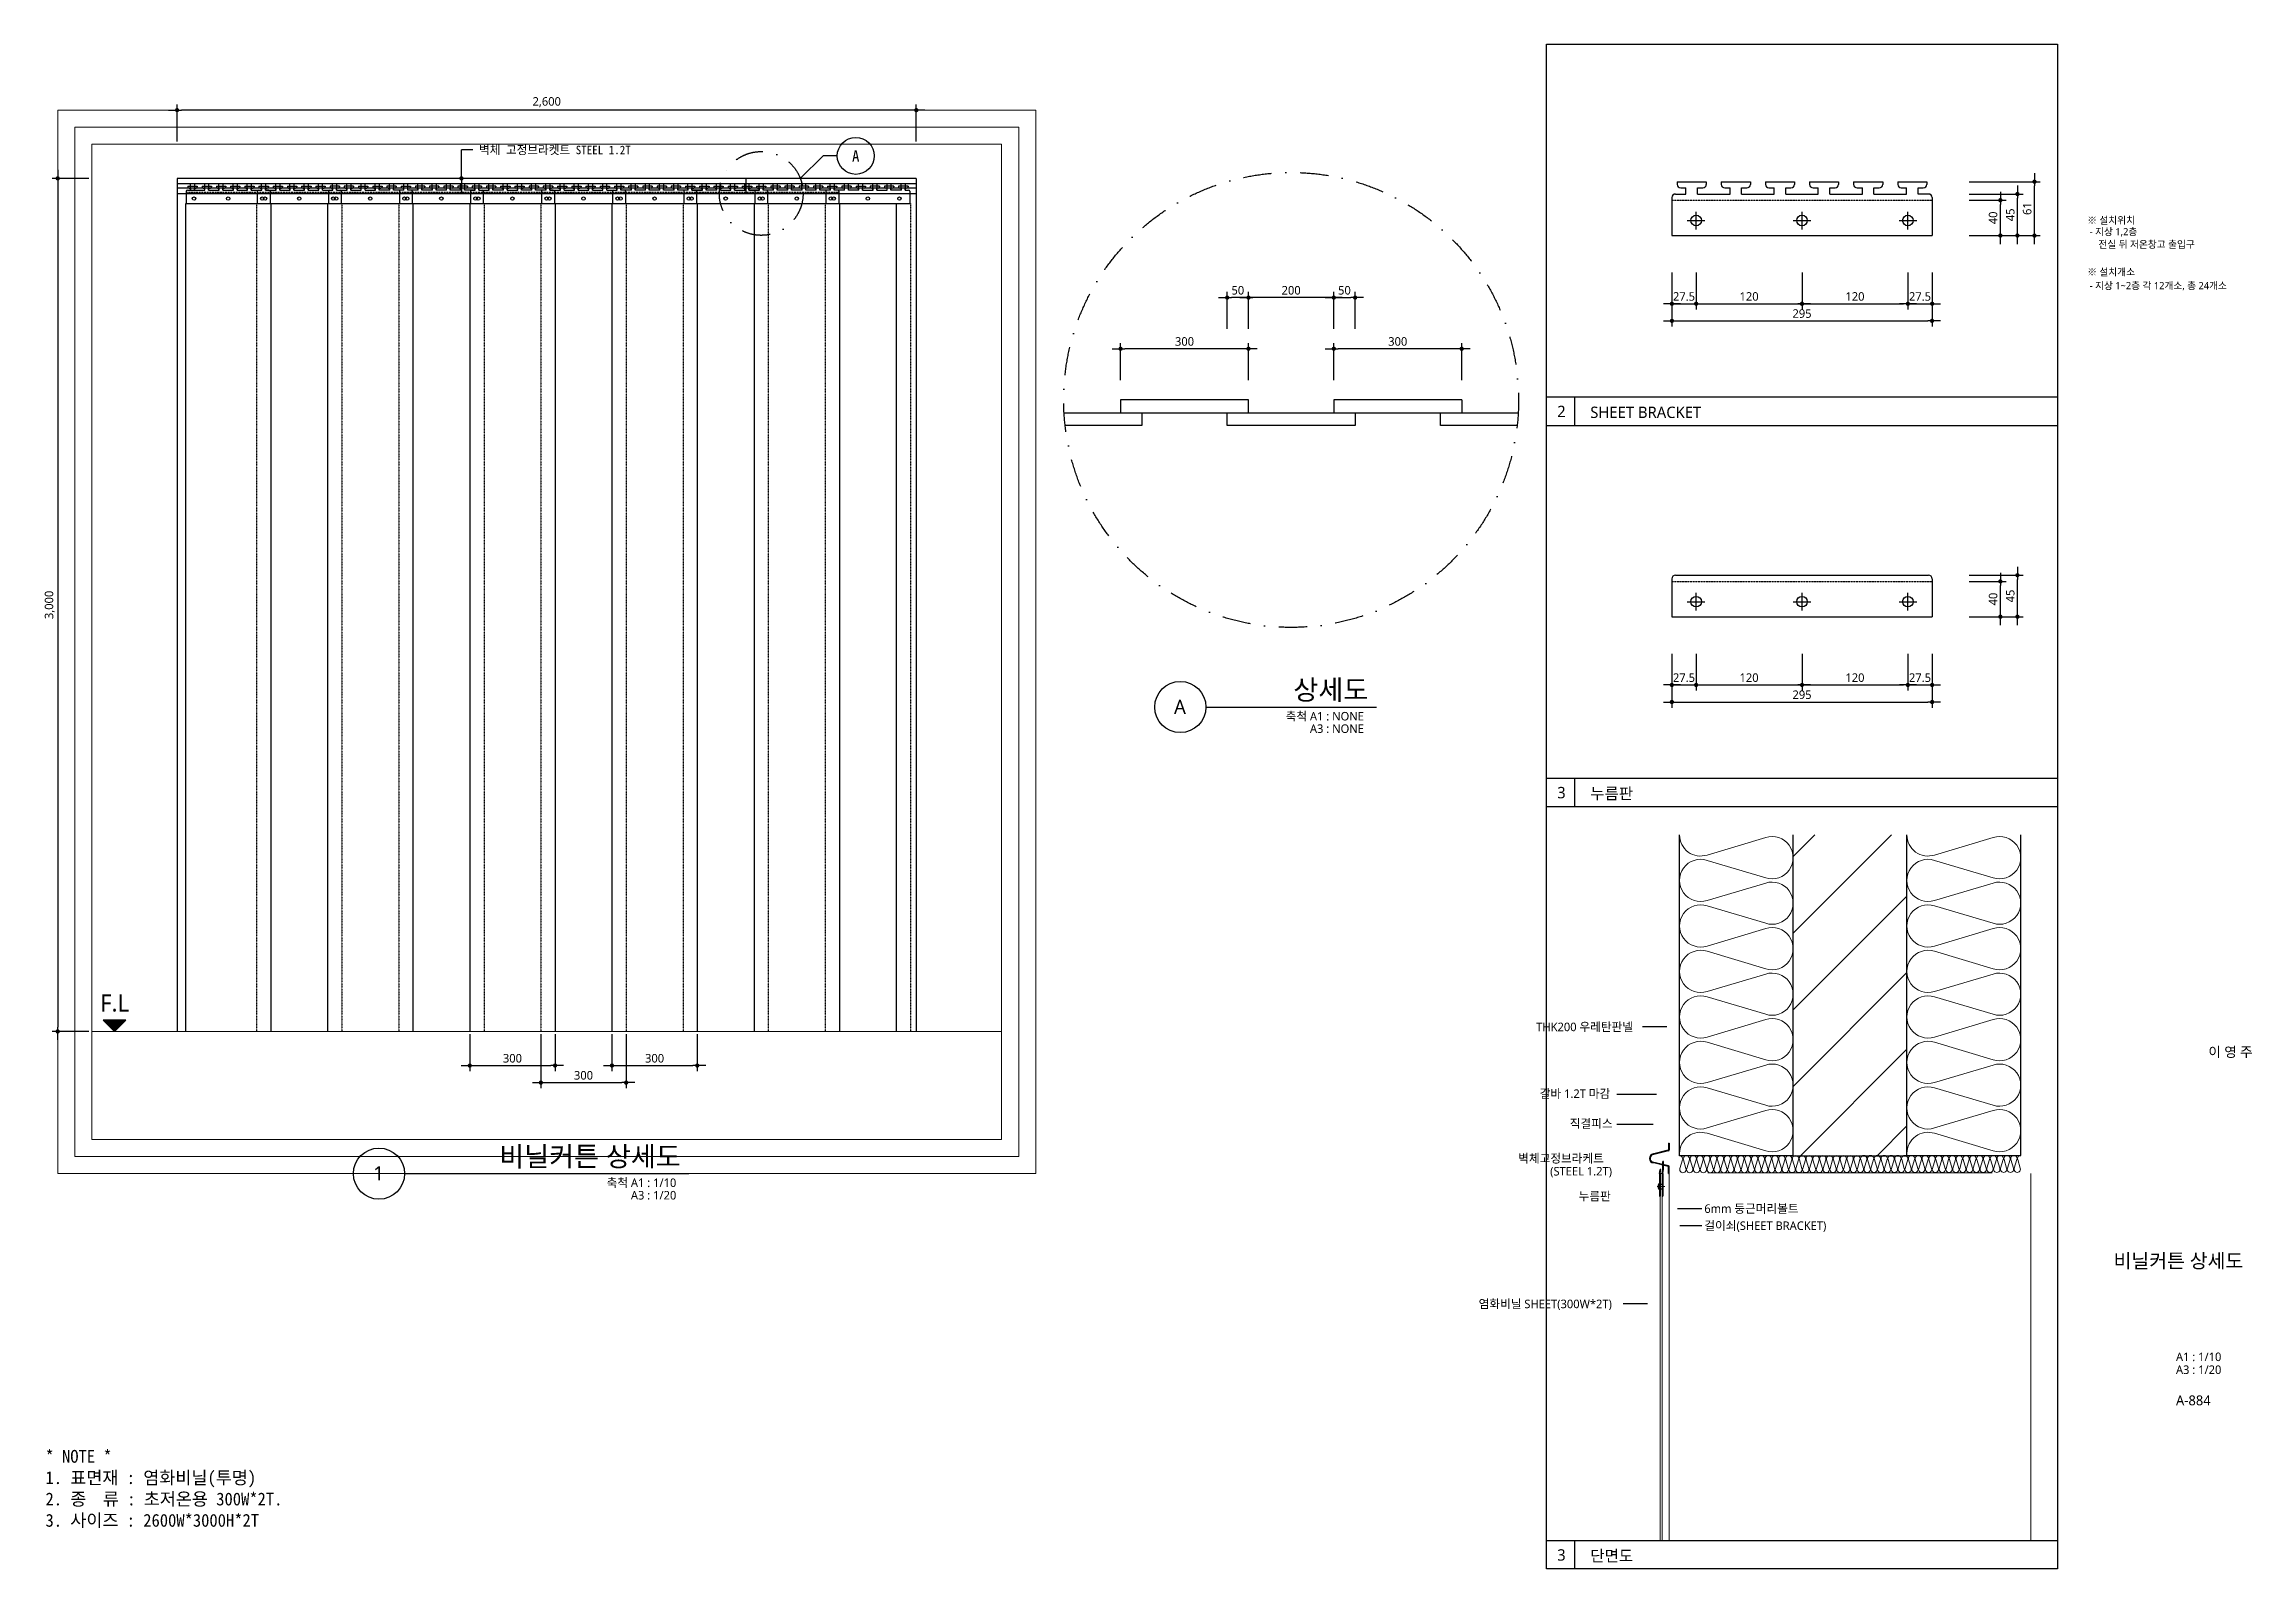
# Model space of a CAD drawing. Header units: millimetres. Extents: x 232323 to 272954, y -5343 to 8721.
# Drawn here: x 261685 to 269450, y 607 to 5969 of the extents above; entities that cross this region are included whole.
import ezdxf
from ezdxf.enums import TextEntityAlignment as Align

# ---------------------------------------------------------------- set-up
doc = ezdxf.new("R2010")
doc.units = ezdxf.units.MM
doc.header["$MEASUREMENT"] = 0
for name, pattern in [('CEN', [62, 60, -1, 0, -1]), ('DASHDOTX2', [2, 1, -0.5, 0, -0.5]), ('HIDDEN', [0.375, 0.25, -0.125])]:
    doc.linetypes.add(name, pattern=pattern)
doc.layers.get('0').update_dxf_attribs({"linetype": 'CONTINUOUS'})
for name, color, linetype, lineweight in [('A-BORD-TEXT', 3, 'CONTINUOUS', 25), ('A-CNTL', 1, 'CEN', 15), ('A-DIMS', 7, 'CONTINUOUS', 25), ('A-ELEV-LIN2', 7, 'CONTINUOUS', 25), ('A-ELEV-LIN3', 8, 'CONTINUOUS', 18), ('A-MKXS-LEAD', 7, 'CONTINUOUS', 25), ('A-MKXS-MAK2', 3, 'DASHDOTX2', 25), ('A-MKXS-TEXT1', 3, 'CONTINUOUS', 25), ('A-MKXS-TEXT2', 7, 'CONTINUOUS', 25), ('A-MKXX-NAME', 3, 'CONTINUOUS', 25), ('A-WAXM-BLOC', 3, 'CONTINUOUS', 25), ('A-XXXX-FIN2', 6, 'CONTINUOUS', 20), ('A-XXXX-FIN3', 4, 'CONTINUOUS', 25), ('A-XXXX-HATC', 8, 'CONTINUOUS', 18), ('A-XXXX-HID', 8, 'HIDDEN', 18), ('A-XXXX-INSL2', 8, 'CONTINUOUS', 18), ('A-XXXX-STL', 3, 'CONTINUOUS', 25), ('A-XXXX-SYMB', 7, 'CONTINUOUS', 25), ('A-XXXX-TABL', 7, 'CONTINUOUS', 25), ('A-XXXX-TXT1', 3, 'CONTINUOUS', 25), ('A-XXXX-TXT2', 3, 'CONTINUOUS', 25)]:
    doc.layers.add(name, color=color, linetype=linetype, lineweight=lineweight)
doc.layers.add('A-XXXX-NPLT', color=144, linetype='CONTINUOUS', lineweight=15, plot=False)
for name, color, linetype in [('BOLT', 8, 'CONTINUOUS'), ('FT', 4, 'CONTINUOUS'), ('HIDDEN2', 4, 'HIDDEN'), ('STRIP', 3, 'CONTINUOUS'), ('부자재', 2, 'CONTINUOUS'), ('비닐시트', 6, 'CONTINUOUS')]:
    doc.layers.add(name, color=color, linetype=linetype)
doc.styles.add('HY울릉도L', font='')
doc.styles.add('돋움체', font='')
doc.styles.add('맑은고딕', font='malgun.ttf')
doc.styles.get('HY울릉도L').set_extended_font_data('HYwulM')
doc.styles.get('돋움체').set_extended_font_data('DotumChe')
doc.dimstyles.new('CDIM', dxfattribs={"dimtxt": 3, "dimasz": 1.5, "dimexe": 2, "dimexo": 1, "dimgap": 1, "dimtad": 1, "dimdec": 0, "dimrnd": 0.5, "dimzin": 0, "dimdsep": 32, "dimlunit": 6, "dimtxsty": 'HY울릉도L', "dimblk1": '_CIDOT', "dimblk2": '_CIDOT', "dimsah": 1, "dimcen": 5.5, "dimclrd": 2, "dimclre": 2, "dimclrt": 7, "dimadec": 0, "dimazin": 0, "dimtfac": 1, "dimtdec": 0, "dimtix": 1, "dimtmove": 2, "dimatfit": 1, "dimldrblk": '_CIDOT', "dimfxl": 1, "dimtolj": 1, "dimtzin": 0, "dimlwd": -1, "dimarcsym": 0})

msp = doc.modelspace()

# ---------------------------------------------------------------- texts
at = {"layer": 'A-BORD-TEXT', "style": '맑은고딕'}
msp.add_text('이 영 주', height=35, dxfattribs=at).set_placement((269452.7, 2407.3), align=Align.RIGHT)
msp.add_text('비닐커튼 상세도', height=50, dxfattribs=at).set_placement((269191.9, 1690.3), align=Align.MIDDLE_CENTER)
for s, height, p in [('A1 : 1/10', 30, (269183.3, 1337.7)), ('A3 : 1/20', 30, (269183.3, 1292.4)), ('A-884', 35, (269183.3, 1182))]:
    msp.add_text(s, height=height, dxfattribs=at).set_placement(p)
at = {"layer": 'A-MKXS-TEXT1', "style": '돋움체'}
msp.add_text('벽체 고정브라켓트 STEEL 1.2T  ', height=30, rotation=360, dxfattribs=at).set_placement((263214.5, 5597), align=Align.MIDDLE_LEFT)
at = {"layer": 'A-MKXS-TEXT2', "style": '돋움체'}
msp.add_text('A', height=40, dxfattribs=at).set_placement((264539.5, 5575.7), align=Align.MIDDLE)
at = {"layer": 'A-MKXX-NAME', "style": '맑은고딕'}
for s, p in [('※ 설치위치', (268871.3, 5337)), (' - 지상 1,2층', (268871.3, 5297)), ('전실 뒤 저온창고 출입구', (268910.4, 5252.3)), ('※ 설치개소', (268871.3, 5155.3)), (' - 지상 1~2층 각 12개소, 총 24개소', (268871.3, 5107.4))]:
    msp.add_text(s, height=25, dxfattribs=at).set_placement(p)
at = {"layer": 'A-MKXX-NAME', "insert": (261689.6, 750.3), "char_height": 45, "width": 1270.367, "attachment_point": 7, "style": '돋움체'}
msp.add_mtext('* NOTE *\\P1. 표면재 : 염화비닐(투명)\\P2. 종  류 : 초저온용 300W*2T.\\P3. 사이즈 : 2600W*3000H*2T', dxfattribs=at)
at = {"layer": 'A-XXXX-TXT1', "style": '맑은고딕'}
for s, p in [('상세도', (266342.4, 3642.4)), ('비닐커튼 상세도', (263924, 2001.5))]:
    msp.add_text(s, height=70, dxfattribs=at).set_placement(p, align=Align.BOTTOM_RIGHT)
for s, p in [('A', (265679.9, 3638.9)), ('1', (262861.4, 1998.1))]:
    msp.add_text(s, height=50, dxfattribs=at).set_placement(p, align=Align.MIDDLE)
for s, p in [('축척 A1 : NONE', (266326.9, 3620.6)), ('A3 : NONE', (266326.9, 3576.8)), ('축척 A1 : 1/10', (263908.4, 1979.8)), ('A3 : 1/20', (263908.4, 1936))]:
    msp.add_text(s, height=30, dxfattribs=at).set_placement(p, align=Align.TOP_RIGHT)
at = {"layer": 'A-XXXX-TXT2', "style": '맑은고딕'}
for s, height, p in [('2', 40, (267021.7, 4677.4)), ('3', 40, (267021.7, 3336.9)), ('F.L', 60, (261932.6, 2597)), ('3', 40, (267021.7, 655.9))]:
    msp.add_text(s, height=height, dxfattribs=at).set_placement(p, align=Align.MIDDLE_CENTER)
for s, p in [('SHEET BRACKET', (267123.1, 4654.3)), ('누름판   ', (267123.1, 3313.8)), ('단면도', (267123.1, 632.8))]:
    msp.add_text(s, height=40, dxfattribs=at).set_placement(p)
for s, p in [('THK200 우레탄판넬', (266933.1, 2512.9)), ('갈바 1.2T 마감', (266945.5, 2278.2)), ('직결피스', (267051.2, 2172.9)), ('벽체고정브라케트', (266869.7, 2050.4)), ('(STEEL 1.2T)', (266982, 2005.4)), ('누름판', (267082.3, 1917.4)), ('6mm 둥근머리볼트', (267524.3, 1873.8)), ('걸이쇠(SHEET BRACKET)', (267524.3, 1813.8)), ('염화비닐 SHEET(300W*2T)', (266730.5, 1538.7))]:
    msp.add_text(s, height=30, dxfattribs=at).set_placement(p, align=Align.MIDDLE_LEFT)

# ---------------------------------------------------------------- blocks, each defined once
blk = doc.blocks.new('_CIDOT')
at = {"color": 0, "linetype": 'ByBlock'}
blk.add_line((2, 0), (-1, 0), dxfattribs=at)
at = {"color": 0, "linetype": 'ByBlock', "const_width": 0.5}
blk.add_lwpolyline([(-0.25, 0, 1), (0.25, 0, 1)], format="xyb", close=True, dxfattribs=at)
blk = doc.blocks.new('*D106')
at = {"layer": 'A-DIMS', "lineweight": -2, "transparency": 16777216}
for p, q in [((261842.6, 5497), (261712.6, 5497)), ((261842.6, 2497), (261712.6, 2497))]:
    blk.add_line(p, q, dxfattribs=at)
at = {"layer": 'A-DIMS', "transparency": 16777216}
blk.add_line((261732.6, 5482), (261732.6, 2512), dxfattribs=at)
at = {"layer": 'A-DIMS', "transparency": 16777216, "xscale": 15, "yscale": 15, "zscale": 15}
for p, rotation in [((261732.6, 5497), 90), ((261732.6, 2497), 270)]:
    blk.add_blockref('_CIDOT', p, dxfattribs=dict(at, rotation=rotation))
at = {"layer": 'A-DIMS', "color": 3, "transparency": 16777216, "insert": (261704.6, 3997), "char_height": 30, "attachment_point": 5, "rotation": 90, "style": '맑은고딕'}
blk.add_mtext('\\A1;3,000', dxfattribs=at)
blk = doc.blocks.new('*D107')
at = {"layer": 'A-DIMS', "lineweight": -2, "transparency": 16777216}
for p, q in [((262152.6, 5627), (262152.6, 5757)), ((264752.6, 5627), (264752.6, 5757))]:
    blk.add_line(p, q, dxfattribs=at)
at = {"layer": 'A-DIMS', "transparency": 16777216}
blk.add_line((264737.6, 5737), (262167.6, 5737), dxfattribs=at)
at = {"layer": 'A-DIMS', "transparency": 16777216, "xscale": 15, "yscale": 15, "zscale": 15, "rotation": 180}
blk.add_blockref('_CIDOT', (262152.6, 5737), dxfattribs=at)
at = {"layer": 'A-DIMS', "transparency": 16777216, "xscale": 15, "yscale": 15, "zscale": 15}
blk.add_blockref('_CIDOT', (264752.6, 5737), dxfattribs=at)
at = {"layer": 'A-DIMS', "color": 3, "transparency": 16777216, "insert": (263452.6, 5765), "char_height": 30, "attachment_point": 5, "style": '맑은고딕'}
blk.add_mtext('\\A1;2,600', dxfattribs=at)
blk = doc.blocks.new('*D108')
at = {"layer": 'A-DIMS', "lineweight": -2, "transparency": 16777216}
for p, q in [((263182, 2487), (263182, 2357)), ((263482, 2487), (263482, 2357))]:
    blk.add_line(p, q, dxfattribs=at)
at = {"layer": 'A-DIMS', "transparency": 16777216}
blk.add_line((263197, 2377), (263467, 2377), dxfattribs=at)
at = {"layer": 'A-DIMS', "transparency": 16777216, "xscale": 15, "yscale": 15, "zscale": 15, "rotation": 180}
blk.add_blockref('_CIDOT', (263182, 2377), dxfattribs=at)
at = {"layer": 'A-DIMS', "transparency": 16777216, "xscale": 15, "yscale": 15, "zscale": 15}
blk.add_blockref('_CIDOT', (263482, 2377), dxfattribs=at)
at = {"layer": 'A-DIMS', "color": 3, "transparency": 16777216, "insert": (263332, 2402.5), "char_height": 30, "attachment_point": 5, "style": '맑은고딕'}
blk.add_mtext('\\A1;300', dxfattribs=at)
blk = doc.blocks.new('*D109')
at = {"layer": 'A-DIMS', "lineweight": -2, "transparency": 16777216}
for p, q in [((263432, 2487), (263432, 2297)), ((263732, 2487), (263732, 2297))]:
    blk.add_line(p, q, dxfattribs=at)
at = {"layer": 'A-DIMS', "transparency": 16777216}
blk.add_line((263447, 2317), (263717, 2317), dxfattribs=at)
at = {"layer": 'A-DIMS', "transparency": 16777216, "xscale": 15, "yscale": 15, "zscale": 15, "rotation": 180}
blk.add_blockref('_CIDOT', (263432, 2317), dxfattribs=at)
at = {"layer": 'A-DIMS', "transparency": 16777216, "xscale": 15, "yscale": 15, "zscale": 15}
blk.add_blockref('_CIDOT', (263732, 2317), dxfattribs=at)
at = {"layer": 'A-DIMS', "color": 3, "transparency": 16777216, "insert": (263582, 2342.5), "char_height": 30, "attachment_point": 5, "style": '맑은고딕'}
blk.add_mtext('\\A1;300', dxfattribs=at)
blk = doc.blocks.new('*D110')
at = {"layer": 'A-DIMS', "lineweight": -2, "transparency": 16777216}
for p, q in [((263682, 2487), (263682, 2357)), ((263982, 2487), (263982, 2357))]:
    blk.add_line(p, q, dxfattribs=at)
at = {"layer": 'A-DIMS', "transparency": 16777216}
blk.add_line((263697, 2377), (263967, 2377), dxfattribs=at)
at = {"layer": 'A-DIMS', "transparency": 16777216, "xscale": 15, "yscale": 15, "zscale": 15, "rotation": 180}
blk.add_blockref('_CIDOT', (263682, 2377), dxfattribs=at)
at = {"layer": 'A-DIMS', "transparency": 16777216, "xscale": 15, "yscale": 15, "zscale": 15}
blk.add_blockref('_CIDOT', (263982, 2377), dxfattribs=at)
at = {"layer": 'A-DIMS', "color": 3, "transparency": 16777216, "insert": (263832, 2402.5), "char_height": 30, "attachment_point": 5, "style": '맑은고딕'}
blk.add_mtext('\\A1;300', dxfattribs=at)
blk = doc.blocks.new('*D111')
at = {"layer": 'A-DIMS', "lineweight": -2, "transparency": 16777216}
for p, q in [((266221, 4787.8), (266221, 4917.8)), ((266671, 4787.8), (266671, 4917.8))]:
    blk.add_line(p, q, dxfattribs=at)
at = {"layer": 'A-DIMS', "transparency": 16777216}
blk.add_line((266656, 4897.8), (266236, 4897.8), dxfattribs=at)
at = {"layer": 'A-DIMS', "transparency": 16777216, "xscale": 15, "yscale": 15, "zscale": 15, "rotation": 180}
blk.add_blockref('_CIDOT', (266221, 4897.8), dxfattribs=at)
at = {"layer": 'A-DIMS', "transparency": 16777216, "xscale": 15, "yscale": 15, "zscale": 15}
blk.add_blockref('_CIDOT', (266671, 4897.8), dxfattribs=at)
at = {"layer": 'A-DIMS', "color": 3, "transparency": 16777216, "insert": (266446, 4923.3), "char_height": 30, "attachment_point": 5, "style": '맑은고딕'}
blk.add_mtext('\\A1;300', dxfattribs=at)
blk = doc.blocks.new('*D112')
at = {"layer": 'A-DIMS', "lineweight": -2, "transparency": 16777216}
for p, q in [((265471, 4787.8), (265471, 4917.8)), ((265921, 4787.8), (265921, 4917.8))]:
    blk.add_line(p, q, dxfattribs=at)
at = {"layer": 'A-DIMS', "transparency": 16777216}
blk.add_line((265906, 4897.8), (265486, 4897.8), dxfattribs=at)
at = {"layer": 'A-DIMS', "transparency": 16777216, "xscale": 15, "yscale": 15, "zscale": 15, "rotation": 180}
blk.add_blockref('_CIDOT', (265471, 4897.8), dxfattribs=at)
at = {"layer": 'A-DIMS', "transparency": 16777216, "xscale": 15, "yscale": 15, "zscale": 15}
blk.add_blockref('_CIDOT', (265921, 4897.8), dxfattribs=at)
at = {"layer": 'A-DIMS', "color": 3, "transparency": 16777216, "insert": (265696, 4923.3), "char_height": 30, "attachment_point": 5, "style": '맑은고딕'}
blk.add_mtext('\\A1;300', dxfattribs=at)
blk = doc.blocks.new('*D113')
at = {"layer": 'A-DIMS', "lineweight": -2, "transparency": 16777216}
for p, q in [((265921, 4967.8), (265921, 5097.8)), ((266221, 4967.8), (266221, 5097.8))]:
    blk.add_line(p, q, dxfattribs=at)
at = {"layer": 'A-DIMS', "transparency": 16777216}
blk.add_line((266206, 5077.8), (265936, 5077.8), dxfattribs=at)
at = {"layer": 'A-DIMS', "transparency": 16777216, "xscale": 15, "yscale": 15, "zscale": 15, "rotation": 180}
blk.add_blockref('_CIDOT', (265921, 5077.8), dxfattribs=at)
at = {"layer": 'A-DIMS', "transparency": 16777216, "xscale": 15, "yscale": 15, "zscale": 15}
blk.add_blockref('_CIDOT', (266221, 5077.8), dxfattribs=at)
at = {"layer": 'A-DIMS', "color": 3, "transparency": 16777216, "insert": (266071, 5103.3), "char_height": 30, "attachment_point": 5, "style": '맑은고딕'}
blk.add_mtext('\\A1;200', dxfattribs=at)
blk = doc.blocks.new('*D114')
at = {"layer": 'A-DIMS', "lineweight": -2, "transparency": 16777216}
for p, q in [((265846, 4967.8), (265846, 5097.8)), ((265921, 4967.8), (265921, 5097.8))]:
    blk.add_line(p, q, dxfattribs=at)
at = {"layer": 'A-DIMS', "transparency": 16777216}
blk.add_line((265906, 5077.8), (265861, 5077.8), dxfattribs=at)
at = {"layer": 'A-DIMS', "transparency": 16777216, "xscale": 15, "yscale": 15, "zscale": 15, "rotation": 180}
blk.add_blockref('_CIDOT', (265846, 5077.8), dxfattribs=at)
at = {"layer": 'A-DIMS', "transparency": 16777216, "xscale": 15, "yscale": 15, "zscale": 15}
blk.add_blockref('_CIDOT', (265921, 5077.8), dxfattribs=at)
at = {"layer": 'A-DIMS', "color": 3, "transparency": 16777216, "insert": (265883.5, 5103.3), "char_height": 30, "attachment_point": 5, "style": '맑은고딕'}
blk.add_mtext('\\A1;50', dxfattribs=at)
blk = doc.blocks.new('*D115')
at = {"layer": 'A-DIMS', "lineweight": -2, "transparency": 16777216}
for p, q in [((266221, 4967.8), (266221, 5097.8)), ((266296, 4967.8), (266296, 5097.8))]:
    blk.add_line(p, q, dxfattribs=at)
at = {"layer": 'A-DIMS', "transparency": 16777216}
blk.add_line((266236, 5077.8), (266281, 5077.8), dxfattribs=at)
at = {"layer": 'A-DIMS', "transparency": 16777216, "xscale": 15, "yscale": 15, "zscale": 15, "rotation": 180}
blk.add_blockref('_CIDOT', (266221, 5077.8), dxfattribs=at)
at = {"layer": 'A-DIMS', "transparency": 16777216, "xscale": 15, "yscale": 15, "zscale": 15}
blk.add_blockref('_CIDOT', (266296, 5077.8), dxfattribs=at)
at = {"layer": 'A-DIMS', "color": 3, "transparency": 16777216, "insert": (266258.5, 5103.3), "char_height": 30, "attachment_point": 5, "style": '맑은고딕'}
blk.add_mtext('\\A1;50', dxfattribs=at)
blk = doc.blocks.new('*D116')
at = {"layer": 'A-DIMS', "lineweight": -2, "transparency": 16777216}
for p, q in [((267410.2, 3825.5), (267410.2, 3635.5)), ((268325.6, 3825.5), (268325.6, 3635.5))]:
    blk.add_line(p, q, dxfattribs=at)
at = {"layer": 'A-DIMS', "transparency": 16777216}
blk.add_line((267425.2, 3655.5), (268310.6, 3655.5), dxfattribs=at)
at = {"layer": 'A-DIMS', "transparency": 16777216, "xscale": 15, "yscale": 15, "zscale": 15, "rotation": 180}
blk.add_blockref('_CIDOT', (267410.2, 3655.5), dxfattribs=at)
at = {"layer": 'A-DIMS', "transparency": 16777216, "xscale": 15, "yscale": 15, "zscale": 15}
blk.add_blockref('_CIDOT', (268325.6, 3655.5), dxfattribs=at)
at = {"layer": 'A-DIMS', "color": 3, "transparency": 16777216, "insert": (267867.9, 3681), "char_height": 30, "attachment_point": 5, "style": '맑은고딕'}
blk.add_mtext('\\A1;295', dxfattribs=at)
blk = doc.blocks.new('*D117')
at = {"layer": 'A-DIMS', "lineweight": -2, "transparency": 16777216}
for p, q in [((267410.2, 3825.5), (267410.2, 3695.5)), ((267495.5, 3825.5), (267495.5, 3695.5))]:
    blk.add_line(p, q, dxfattribs=at)
at = {"layer": 'A-DIMS', "transparency": 16777216}
for p, q in [((267395.2, 3715.5), (267380.2, 3715.5)), ((267410.2, 3715.5), (267495.5, 3715.5)), ((267510.5, 3715.5), (267525.5, 3715.5))]:
    blk.add_line(p, q, dxfattribs=at)
at = {"layer": 'A-DIMS', "transparency": 16777216, "xscale": 15, "yscale": 15, "zscale": 15}
blk.add_blockref('_CIDOT', (267410.2, 3715.5), dxfattribs=at)
at = {"layer": 'A-DIMS', "transparency": 16777216, "xscale": 15, "yscale": 15, "zscale": 15, "rotation": 180}
blk.add_blockref('_CIDOT', (267495.5, 3715.5), dxfattribs=at)
at = {"layer": 'A-DIMS', "color": 3, "transparency": 16777216, "insert": (267452.8, 3741), "char_height": 30, "attachment_point": 5, "style": '맑은고딕'}
blk.add_mtext('\\A1;27.5', dxfattribs=at)
blk = doc.blocks.new('*D118')
at = {"layer": 'A-DIMS', "lineweight": -2, "transparency": 16777216}
for p, q in [((267495.5, 3825.5), (267495.5, 3695.5)), ((267867.9, 3825.5), (267867.9, 3695.5))]:
    blk.add_line(p, q, dxfattribs=at)
at = {"layer": 'A-DIMS', "transparency": 16777216}
blk.add_line((267510.5, 3715.5), (267852.9, 3715.5), dxfattribs=at)
at = {"layer": 'A-DIMS', "transparency": 16777216, "xscale": 15, "yscale": 15, "zscale": 15, "rotation": 180}
blk.add_blockref('_CIDOT', (267495.5, 3715.5), dxfattribs=at)
at = {"layer": 'A-DIMS', "transparency": 16777216, "xscale": 15, "yscale": 15, "zscale": 15}
blk.add_blockref('_CIDOT', (267867.9, 3715.5), dxfattribs=at)
at = {"layer": 'A-DIMS', "color": 3, "transparency": 16777216, "insert": (267681.7, 3741.1), "char_height": 30, "attachment_point": 5, "style": '맑은고딕'}
blk.add_mtext('\\A1;120', dxfattribs=at)
blk = doc.blocks.new('*D119')
at = {"layer": 'A-DIMS', "lineweight": -2, "transparency": 16777216}
for p, q in [((267867.9, 3825.5), (267867.9, 3695.5)), ((268240.3, 3825.5), (268240.3, 3695.5))]:
    blk.add_line(p, q, dxfattribs=at)
at = {"layer": 'A-DIMS', "transparency": 16777216}
blk.add_line((267882.9, 3715.5), (268225.3, 3715.5), dxfattribs=at)
at = {"layer": 'A-DIMS', "transparency": 16777216, "xscale": 15, "yscale": 15, "zscale": 15, "rotation": 180}
blk.add_blockref('_CIDOT', (267867.9, 3715.5), dxfattribs=at)
at = {"layer": 'A-DIMS', "transparency": 16777216, "xscale": 15, "yscale": 15, "zscale": 15}
blk.add_blockref('_CIDOT', (268240.3, 3715.5), dxfattribs=at)
at = {"layer": 'A-DIMS', "color": 3, "transparency": 16777216, "insert": (268054.1, 3741.1), "char_height": 30, "attachment_point": 5, "style": '맑은고딕'}
blk.add_mtext('\\A1;120', dxfattribs=at)
blk = doc.blocks.new('*D120')
at = {"layer": 'A-DIMS', "lineweight": -2, "transparency": 16777216}
for p, q in [((268240.3, 3825.5), (268240.3, 3695.5)), ((268325.6, 3825.5), (268325.6, 3695.5))]:
    blk.add_line(p, q, dxfattribs=at)
at = {"layer": 'A-DIMS', "transparency": 16777216}
for p, q in [((268225.3, 3715.5), (268210.3, 3715.5)), ((268240.3, 3715.5), (268325.6, 3715.5)), ((268340.6, 3715.5), (268355.6, 3715.5))]:
    blk.add_line(p, q, dxfattribs=at)
at = {"layer": 'A-DIMS', "transparency": 16777216, "xscale": 15, "yscale": 15, "zscale": 15}
blk.add_blockref('_CIDOT', (268240.3, 3715.5), dxfattribs=at)
at = {"layer": 'A-DIMS', "transparency": 16777216, "xscale": 15, "yscale": 15, "zscale": 15, "rotation": 180}
blk.add_blockref('_CIDOT', (268325.6, 3715.5), dxfattribs=at)
at = {"layer": 'A-DIMS', "color": 3, "transparency": 16777216, "insert": (268282.9, 3741), "char_height": 30, "attachment_point": 5, "style": '맑은고딕'}
blk.add_mtext('\\A1;27.5', dxfattribs=at)
blk = doc.blocks.new('*D121')
at = {"layer": 'A-DIMS', "lineweight": -2, "transparency": 16777216}
for p, q in [((267410.2, 5166), (267410.2, 4976)), ((268325.6, 5166), (268325.6, 4976))]:
    blk.add_line(p, q, dxfattribs=at)
at = {"layer": 'A-DIMS', "transparency": 16777216}
blk.add_line((267425.2, 4996), (268310.6, 4996), dxfattribs=at)
at = {"layer": 'A-DIMS', "transparency": 16777216, "xscale": 15, "yscale": 15, "zscale": 15, "rotation": 180}
blk.add_blockref('_CIDOT', (267410.2, 4996), dxfattribs=at)
at = {"layer": 'A-DIMS', "transparency": 16777216, "xscale": 15, "yscale": 15, "zscale": 15}
blk.add_blockref('_CIDOT', (268325.6, 4996), dxfattribs=at)
at = {"layer": 'A-DIMS', "color": 3, "transparency": 16777216, "insert": (267867.9, 5021.5), "char_height": 30, "attachment_point": 5, "style": '맑은고딕'}
blk.add_mtext('\\A1;295', dxfattribs=at)
blk = doc.blocks.new('*D122')
at = {"layer": 'A-DIMS', "lineweight": -2, "transparency": 16777216}
for p, q in [((267410.2, 5166), (267410.2, 5036)), ((267495.5, 5166), (267495.5, 5036))]:
    blk.add_line(p, q, dxfattribs=at)
at = {"layer": 'A-DIMS', "transparency": 16777216}
for p, q in [((267395.2, 5056), (267380.2, 5056)), ((267410.2, 5056), (267495.5, 5056)), ((267510.5, 5056), (267525.5, 5056))]:
    blk.add_line(p, q, dxfattribs=at)
at = {"layer": 'A-DIMS', "transparency": 16777216, "xscale": 15, "yscale": 15, "zscale": 15}
blk.add_blockref('_CIDOT', (267410.2, 5056), dxfattribs=at)
at = {"layer": 'A-DIMS', "transparency": 16777216, "xscale": 15, "yscale": 15, "zscale": 15, "rotation": 180}
blk.add_blockref('_CIDOT', (267495.5, 5056), dxfattribs=at)
at = {"layer": 'A-DIMS', "color": 3, "transparency": 16777216, "insert": (267452.8, 5081.5), "char_height": 30, "attachment_point": 5, "style": '맑은고딕'}
blk.add_mtext('\\A1;27.5', dxfattribs=at)
blk = doc.blocks.new('*D123')
at = {"layer": 'A-DIMS', "lineweight": -2, "transparency": 16777216}
for p, q in [((267495.5, 5166), (267495.5, 5036)), ((267867.9, 5166), (267867.9, 5036))]:
    blk.add_line(p, q, dxfattribs=at)
at = {"layer": 'A-DIMS', "transparency": 16777216}
blk.add_line((267510.5, 5056), (267852.9, 5056), dxfattribs=at)
at = {"layer": 'A-DIMS', "transparency": 16777216, "xscale": 15, "yscale": 15, "zscale": 15, "rotation": 180}
blk.add_blockref('_CIDOT', (267495.5, 5056), dxfattribs=at)
at = {"layer": 'A-DIMS', "transparency": 16777216, "xscale": 15, "yscale": 15, "zscale": 15}
blk.add_blockref('_CIDOT', (267867.9, 5056), dxfattribs=at)
at = {"layer": 'A-DIMS', "color": 3, "transparency": 16777216, "insert": (267681.7, 5081.6), "char_height": 30, "attachment_point": 5, "style": '맑은고딕'}
blk.add_mtext('\\A1;120', dxfattribs=at)
blk = doc.blocks.new('*D124')
at = {"layer": 'A-DIMS', "lineweight": -2, "transparency": 16777216}
for p, q in [((267867.9, 5166), (267867.9, 5036)), ((268240.3, 5166), (268240.3, 5036))]:
    blk.add_line(p, q, dxfattribs=at)
at = {"layer": 'A-DIMS', "transparency": 16777216}
blk.add_line((267882.9, 5056), (268225.3, 5056), dxfattribs=at)
at = {"layer": 'A-DIMS', "transparency": 16777216, "xscale": 15, "yscale": 15, "zscale": 15, "rotation": 180}
blk.add_blockref('_CIDOT', (267867.9, 5056), dxfattribs=at)
at = {"layer": 'A-DIMS', "transparency": 16777216, "xscale": 15, "yscale": 15, "zscale": 15}
blk.add_blockref('_CIDOT', (268240.3, 5056), dxfattribs=at)
at = {"layer": 'A-DIMS', "color": 3, "transparency": 16777216, "insert": (268054.1, 5081.6), "char_height": 30, "attachment_point": 5, "style": '맑은고딕'}
blk.add_mtext('\\A1;120', dxfattribs=at)
blk = doc.blocks.new('*D125')
at = {"layer": 'A-DIMS', "lineweight": -2, "transparency": 16777216}
for p, q in [((268240.3, 5166), (268240.3, 5036)), ((268325.6, 5166), (268325.6, 5036))]:
    blk.add_line(p, q, dxfattribs=at)
at = {"layer": 'A-DIMS', "transparency": 16777216}
for p, q in [((268225.3, 5056), (268210.3, 5056)), ((268240.3, 5056), (268325.6, 5056)), ((268340.6, 5056), (268355.6, 5056))]:
    blk.add_line(p, q, dxfattribs=at)
at = {"layer": 'A-DIMS', "transparency": 16777216, "xscale": 15, "yscale": 15, "zscale": 15}
blk.add_blockref('_CIDOT', (268240.3, 5056), dxfattribs=at)
at = {"layer": 'A-DIMS', "transparency": 16777216, "xscale": 15, "yscale": 15, "zscale": 15, "rotation": 180}
blk.add_blockref('_CIDOT', (268325.6, 5056), dxfattribs=at)
at = {"layer": 'A-DIMS', "color": 3, "transparency": 16777216, "insert": (268282.9, 5081.5), "char_height": 30, "attachment_point": 5, "style": '맑은고딕'}
blk.add_mtext('\\A1;27.5', dxfattribs=at)
blk = doc.blocks.new('*D126')
at = {"layer": 'A-DIMS', "lineweight": -2, "transparency": 16777216}
for p, q in [((268455.6, 5420.2), (268585.6, 5420.2)), ((268455.6, 5296), (268585.6, 5296))]:
    blk.add_line(p, q, dxfattribs=at)
at = {"layer": 'A-DIMS', "transparency": 16777216}
blk.add_line((268565.6, 5311), (268565.6, 5405.2), dxfattribs=at)
at = {"layer": 'A-DIMS', "transparency": 16777216, "xscale": 15, "yscale": 15, "zscale": 15}
for p, rotation in [((268565.6, 5420.2), 90), ((268565.6, 5296), 270)]:
    blk.add_blockref('_CIDOT', p, dxfattribs=dict(at, rotation=rotation))
at = {"layer": 'A-DIMS', "color": 3, "transparency": 16777216, "insert": (268540.1, 5358.1), "char_height": 30, "attachment_point": 5, "rotation": 90, "style": '맑은고딕'}
blk.add_mtext('\\A1;40', dxfattribs=at)
blk = doc.blocks.new('*D127')
at = {"layer": 'A-DIMS', "lineweight": -2, "transparency": 16777216}
for p, q in [((268455.6, 5441.9), (268645.6, 5441.9)), ((268455.6, 5296), (268645.6, 5296))]:
    blk.add_line(p, q, dxfattribs=at)
at = {"layer": 'A-DIMS', "transparency": 16777216}
blk.add_line((268625.6, 5311), (268625.6, 5426.9), dxfattribs=at)
at = {"layer": 'A-DIMS', "transparency": 16777216, "xscale": 15, "yscale": 15, "zscale": 15}
for p, rotation in [((268625.6, 5441.9), 90), ((268625.6, 5296), 270)]:
    blk.add_blockref('_CIDOT', p, dxfattribs=dict(at, rotation=rotation))
at = {"layer": 'A-DIMS', "color": 3, "transparency": 16777216, "insert": (268600.3, 5369), "char_height": 30, "attachment_point": 5, "rotation": 90, "style": '맑은고딕'}
blk.add_mtext('\\A1;45', dxfattribs=at)
blk = doc.blocks.new('*D128')
at = {"layer": 'A-DIMS', "lineweight": -2, "transparency": 16777216}
for p, q in [((268455.6, 5485.3), (268705.6, 5485.3)), ((268455.6, 5296), (268705.6, 5296))]:
    blk.add_line(p, q, dxfattribs=at)
at = {"layer": 'A-DIMS', "transparency": 16777216}
blk.add_line((268685.6, 5311), (268685.6, 5470.3), dxfattribs=at)
at = {"layer": 'A-DIMS', "transparency": 16777216, "xscale": 15, "yscale": 15, "zscale": 15}
for p, rotation in [((268685.6, 5485.3), 90), ((268685.6, 5296), 270)]:
    blk.add_blockref('_CIDOT', p, dxfattribs=dict(at, rotation=rotation))
at = {"layer": 'A-DIMS', "color": 3, "transparency": 16777216, "insert": (268660, 5390.7), "char_height": 30, "attachment_point": 5, "rotation": 90, "style": '맑은고딕'}
blk.add_mtext('\\A1;61', dxfattribs=at)
blk = doc.blocks.new('*D129')
at = {"layer": 'A-DIMS', "lineweight": -2, "transparency": 16777216}
for p, q in [((268455.6, 4079.7), (268585.6, 4079.7)), ((268455.6, 3955.5), (268585.6, 3955.5))]:
    blk.add_line(p, q, dxfattribs=at)
at = {"layer": 'A-DIMS', "transparency": 16777216}
blk.add_line((268565.6, 3970.5), (268565.6, 4064.7), dxfattribs=at)
at = {"layer": 'A-DIMS', "transparency": 16777216, "xscale": 15, "yscale": 15, "zscale": 15}
for p, rotation in [((268565.6, 4079.7), 90), ((268565.6, 3955.5), 270)]:
    blk.add_blockref('_CIDOT', p, dxfattribs=dict(at, rotation=rotation))
at = {"layer": 'A-DIMS', "color": 3, "transparency": 16777216, "insert": (268540.1, 4017.6), "char_height": 30, "attachment_point": 5, "rotation": 90, "style": '맑은고딕'}
blk.add_mtext('\\A1;40', dxfattribs=at)
blk = doc.blocks.new('*D130')
at = {"layer": 'A-DIMS', "lineweight": -2, "transparency": 16777216}
for p, q in [((268455.6, 4101.4), (268645.6, 4101.4)), ((268455.6, 3955.5), (268645.6, 3955.5))]:
    blk.add_line(p, q, dxfattribs=at)
at = {"layer": 'A-DIMS', "transparency": 16777216}
blk.add_line((268625.6, 3970.5), (268625.6, 4086.4), dxfattribs=at)
at = {"layer": 'A-DIMS', "transparency": 16777216, "xscale": 15, "yscale": 15, "zscale": 15}
for p, rotation in [((268625.6, 4101.4), 90), ((268625.6, 3955.5), 270)]:
    blk.add_blockref('_CIDOT', p, dxfattribs=dict(at, rotation=rotation))
at = {"layer": 'A-DIMS', "color": 3, "transparency": 16777216, "insert": (268600.3, 4028.5), "char_height": 30, "attachment_point": 5, "rotation": 90, "style": '맑은고딕'}
blk.add_mtext('\\A1;45', dxfattribs=at)

# ---------------------------------------------------------------- dimensions: what is measured, and where the dimension line sits
at = {"layer": 'A-DIMS'}
for base, p1, p2, angle, picture, middle in [((262152.6, 5737), (264752.6, 5617), (262152.6, 5617), 180, '*D107', (263452.6, 5765)), ((261732.6, 2497), (261852.6, 5497), (261852.6, 2497), 270, '*D106', (261704.6, 3997))]:
    dim = msp.add_linear_dim(base=base, p1=p1, p2=p2, angle=angle, dimstyle='CDIM', override={"dimscale": 10, "dimtxsty": '맑은고딕', "dimclrd": 256, "dimclre": 256, "dimclrt": 3}, dxfattribs=at)
    dim.commit()
    dim.dimension.update_dxf_attribs({"geometry": picture, "text_midpoint": middle})
for base, p1, p2, angle, text, picture, middle in [((268685.6, 5485.3), (268445.6, 5296), (268445.6, 5485.3), 90, '61', '*D128', (268660, 5390.7)), ((268625.6, 5441.9), (268445.6, 5296), (268445.6, 5441.9), 90, '45', '*D127', (268600.3, 5369)), ((268565.6, 5420.2), (268445.6, 5296), (268445.6, 5420.2), 90, '40', '*D126', (268540.1, 5358.1)), ((265846, 5077.8), (265921, 4957.8), (265846, 4957.8), 180, '50', '*D114', (265883.5, 5103.3)), ((265921, 5077.8), (266221, 4957.8), (265921, 4957.8), 180, '200', '*D113', (266071, 5103.3)), ((266296, 5077.8), (266221, 4957.8), (266296, 4957.8), 180, '50', '*D115', (266258.5, 5103.3)), ((265471, 4897.8), (265921, 4777.8), (265471, 4777.8), 180, '300', '*D112', (265696, 4923.3)), ((266221, 4897.8), (266671, 4777.8), (266221, 4777.8), 180, '300', '*D111', (266446, 4923.3)), ((268625.6, 4101.4), (268445.6, 3955.5), (268445.6, 4101.4), 90, '45', '*D130', (268600.3, 4028.5)), ((268565.6, 4079.7), (268445.6, 3955.5), (268445.6, 4079.7), 90, '40', '*D129', (268540.1, 4017.6))]:
    dim = msp.add_linear_dim(base=base, p1=p1, p2=p2, angle=angle, text=text, dimstyle='CDIM', override={"dimscale": 10, "dimtxsty": '맑은고딕', "dimclrd": 256, "dimclre": 256, "dimclrt": 3}, dxfattribs=at)
    dim.commit()
    dim.dimension.update_dxf_attribs({"geometry": picture, "text_midpoint": middle})
for base, p1, p2, text, picture, middle in [((268325.6, 4996), (267410.2, 5176), (268325.6, 5176), '295', '*D121', (267867.9, 5021.5)), ((267495.5, 5056), (267410.2, 5176), (267495.5, 5176), '27.5', '*D122', (267452.8, 5081.5)), ((267867.9, 5056), (267495.5, 5176), (267867.9, 5176), '120', '*D123', (267681.7, 5081.6)), ((268240.3, 5056), (267867.9, 5176), (268240.3, 5176), '120', '*D124', (268054.1, 5081.6)), ((268325.6, 5056), (268240.3, 5176), (268325.6, 5176), '27.5', '*D125', (268282.9, 5081.5)), ((268325.6, 3655.5), (267410.2, 3835.5), (268325.6, 3835.5), '295', '*D116', (267867.9, 3681)), ((267495.5, 3715.5), (267410.2, 3835.5), (267495.5, 3835.5), '27.5', '*D117', (267452.8, 3741)), ((267867.9, 3715.5), (267495.5, 3835.5), (267867.9, 3835.5), '120', '*D118', (267681.7, 3741.1)), ((268240.3, 3715.5), (267867.9, 3835.5), (268240.3, 3835.5), '120', '*D119', (268054.1, 3741.1)), ((268325.6, 3715.5), (268240.3, 3835.5), (268325.6, 3835.5), '27.5', '*D120', (268282.9, 3741))]:
    dim = msp.add_linear_dim(base=base, p1=p1, p2=p2, text=text, dimstyle='CDIM', override={"dimscale": 10, "dimtxsty": '맑은고딕', "dimclrd": 256, "dimclre": 256, "dimclrt": 3}, dxfattribs=at)
    dim.commit()
    dim.dimension.update_dxf_attribs({"geometry": picture, "text_midpoint": middle})
for base, p1, p2, picture, middle in [((263482, 2377), (263182, 2497), (263482, 2497), '*D108', (263332, 2402.5)), ((263732, 2317), (263432, 2497), (263732, 2497), '*D109', (263582, 2342.5)), ((263982, 2377), (263682, 2497), (263982, 2497), '*D110', (263832, 2402.5))]:
    dim = msp.add_linear_dim(base=base, p1=p1, p2=p2, dimstyle='CDIM', override={"dimscale": 10, "dimtxsty": '맑은고딕', "dimclrd": 256, "dimclre": 256, "dimclrt": 3}, dxfattribs=at)
    dim.commit()
    dim.dimension.update_dxf_attribs({"geometry": picture, "text_midpoint": middle})

# ---------------------------------------------------------------- hatches: boundary and pattern name
at = {"layer": 'A-XXXX-HATC'}
h = msp.add_hatch(dxfattribs=at)
h.set_pattern_fill('ANSI31', color=256, scale=60)
h.set_pattern_definition([(45, (9410.14, -612280.05), (-134.70384, 134.70384), [])])
h.paths.add_polyline_path([(268237.1, 3188), (267837.1, 3188), (267837.1, 2059.9), (268237.1, 2059.9)])
at = {"layer": 'A-XXXX-SYMB'}
msp.add_hatch(color=256, dxfattribs=at).paths.add_polyline_path([(261932.6, 2497), (261972.6, 2537), (261892.6, 2537)])

# ---------------------------------------------------------------- linework, layer by layer
at = {"color": 2}
for p, q in [((262152.6, 5497), (262152.6, 2497)), ((264752.6, 5497), (262152.6, 5497)), ((262152.6, 5444), (264752.6, 5444)), ((263152.6, 5497), (263152.6, 5444)), ((264152.6, 5497), (264152.6, 5444)), ((264752.6, 5497), (264752.6, 2497))]:
    msp.add_line(p, q, dxfattribs=at)
for p, q in [((262199.5, 5456), (262199.5, 5478)), ((262200.5, 5456), (262213.5, 5456)), ((262214.5, 5456), (262214.5, 5478)), ((262249.5, 5456), (262249.5, 5478)), ((262264.5, 5456), (262264.5, 5478)), ((262299.5, 5456), (262299.5, 5478)), ((262314.5, 5456), (262314.5, 5478)), ((262349.5, 5456), (262349.5, 5478)), ((262364.5, 5456), (262364.5, 5478)), ((262399.5, 5456), (262399.5, 5478)), ((262414.5, 5456), (262414.5, 5478)), ((262449.5, 5456), (262449.5, 5478)), ((262464.5, 5456), (262464.5, 5478)), ((262499.5, 5456), (262499.5, 5478)), ((262514.5, 5456), (262514.5, 5478)), ((262549.5, 5456), (262549.5, 5478)), ((262564.5, 5456), (262564.5, 5478)), ((262599.5, 5456), (262599.5, 5478)), ((262614.5, 5456), (262614.5, 5478)), ((262649.5, 5456), (262649.5, 5478)), ((262664.5, 5456), (262664.5, 5478)), ((262699.5, 5456), (262699.5, 5478)), ((262714.5, 5456), (262714.5, 5478)), ((262749.5, 5456), (262749.5, 5478)), ((262764.5, 5456), (262764.5, 5478)), ((262799.5, 5456), (262799.5, 5478)), ((262814.5, 5456), (262814.5, 5478)), ((262849.5, 5456), (262849.5, 5478)), ((262864.5, 5456), (262864.5, 5478)), ((262899.5, 5456), (262899.5, 5478)), ((262914.5, 5456), (262914.5, 5478)), ((262949.5, 5456), (262949.5, 5478)), ((262964.5, 5456), (262964.5, 5478)), ((262999.5, 5456), (262999.5, 5478)), ((263014.5, 5456), (263014.5, 5478)), ((263049.5, 5456), (263049.5, 5478)), ((263064.5, 5456), (263064.5, 5478)), ((263099.5, 5456), (263099.5, 5478)), ((263114.5, 5456), (263114.5, 5478)), ((263149.5, 5456), (263149.5, 5478)), ((263164.5, 5456), (263164.5, 5478)), ((263199.5, 5456), (263199.5, 5478)), ((263214.5, 5456), (263214.5, 5478)), ((263249.5, 5456), (263249.5, 5478)), ((263264.5, 5456), (263264.5, 5478)), ((263299.5, 5456), (263299.5, 5478)), ((263314.5, 5456), (263314.5, 5478)), ((263349.5, 5456), (263349.5, 5478)), ((263364.5, 5456), (263364.5, 5478)), ((263399.5, 5456), (263399.5, 5478)), ((263414.5, 5456), (263414.5, 5478)), ((263449.5, 5456), (263449.5, 5478)), ((263464.5, 5456), (263464.5, 5478)), ((263499.5, 5456), (263499.5, 5478)), ((263514.5, 5456), (263514.5, 5478)), ((263549.5, 5456), (263549.5, 5478)), ((263564.5, 5456), (263564.5, 5478)), ((263599.5, 5456), (263599.5, 5478)), ((263614.5, 5456), (263614.5, 5478)), ((263649.5, 5456), (263649.5, 5478)), ((263664.5, 5456), (263664.5, 5478)), ((263699.5, 5456), (263699.5, 5478)), ((263714.5, 5456), (263714.5, 5478)), ((263749.5, 5456), (263749.5, 5478)), ((263764.5, 5456), (263764.5, 5478)), ((263799.5, 5456), (263799.5, 5478)), ((263814.5, 5456), (263814.5, 5478)), ((263849.5, 5456), (263849.5, 5478)), ((263864.5, 5456), (263864.5, 5478)), ((263899.5, 5456), (263899.5, 5478)), ((263914.5, 5456), (263914.5, 5478)), ((263949.5, 5456), (263949.5, 5478)), ((263964.5, 5456), (263964.5, 5478)), ((263999.5, 5456), (263999.5, 5478)), ((264014.5, 5456), (264014.5, 5478)), ((264049.5, 5456), (264049.5, 5478)), ((264064.5, 5456), (264064.5, 5478)), ((264099.5, 5456), (264099.5, 5478)), ((264114.5, 5456), (264114.5, 5478)), ((264149.5, 5456), (264149.5, 5478)), ((264164.5, 5456), (264164.5, 5478)), ((264199.5, 5456), (264199.5, 5478)), ((264214.5, 5456), (264214.5, 5478)), ((264249.5, 5456), (264249.5, 5478)), ((264264.5, 5456), (264264.5, 5478)), ((264299.5, 5456), (264299.5, 5478)), ((264314.5, 5456), (264314.5, 5478)), ((264349.5, 5456), (264349.5, 5478)), ((264364.5, 5456), (264364.5, 5478)), ((264399.5, 5456), (264399.5, 5478)), ((264414.5, 5456), (264414.5, 5478)), ((264449.5, 5456), (264449.5, 5478)), ((264464.5, 5456), (264464.5, 5478)), ((264499.5, 5456), (264499.5, 5478)), ((264514.5, 5456), (264514.5, 5478)), ((264549.5, 5456), (264549.5, 5478)), ((264564.5, 5456), (264564.5, 5478)), ((264599.5, 5456), (264599.5, 5478)), ((264614.5, 5456), (264614.5, 5478)), ((264649.5, 5456), (264649.5, 5478)), ((264664.5, 5456), (264664.5, 5478)), ((264699.5, 5456), (264699.5, 5478)), ((264714.5, 5456), (264714.5, 5478)), ((266969.4, 4728.5), (268766.3, 4728.5)), ((266969.4, 4628.5), (268766.3, 4628.5)), ((266969.4, 3388), (268766.3, 3388)), ((266969.4, 3288), (268766.3, 3288)), ((266969.4, 707), (268766.3, 707))]:
    msp.add_line(p, q)
at = {"color": 4, "linetype": 'HIDDEN', "ltscale": 0.5}
for p, q in [((262432, 5409), (262432, 2497)), ((262732, 5409), (262732, 2497)), ((262932, 5409), (262932, 2497)), ((263232, 5409), (263232, 2497)), ((263432, 5409), (263432, 2497)), ((263732, 5409), (263732, 2497)), ((263932, 5409), (263932, 2497)), ((264232, 5409), (264232, 2497)), ((264432, 5409), (264432, 2497)), ((264732, 5409), (264732, 2497))]:
    msp.add_line(p, q, dxfattribs=at)
at = {"color": 5}
for p, q in [((267495.5, 5317.8), (267495.5, 5379.8)), ((267867.9, 5317.8), (267867.9, 5379.8)), ((268240.3, 5317.8), (268240.3, 5379.8)), ((267464.5, 5348.8), (267526.5, 5348.8)), ((267836.9, 5348.8), (267898.9, 5348.8)), ((268209.2, 5348.8), (268271.3, 5348.8)), ((267495.5, 3977.3), (267495.5, 4039.3)), ((267867.9, 3977.3), (267867.9, 4039.3)), ((268240.3, 3977.3), (268240.3, 4039.3)), ((267464.5, 4008.3), (267526.5, 4008.3)), ((267836.9, 4008.3), (267898.9, 4008.3)), ((268209.2, 4008.3), (268271.3, 4008.3))]:
    msp.add_line(p, q, dxfattribs=at)
msp.add_lwpolyline([(268766.3, 607), (266969.4, 607), (266969.4, 5969), (268766.3, 5969)], close=True)
at = {"layer": 'A-CNTL'}
msp.add_line((267385.2, 1951.5), (267358.4, 1951.5), dxfattribs=at)
at = {"layer": 'A-ELEV-LIN2'}
for p, q in [((267378.5, 2011.5), (267378.5, 2039.5)), ((267380.9, 2039.5), (267378.5, 2039.5)), ((267380.9, 2011.5), (267380.9, 2039.5)), ((267366.7, 1997.5), (267369.1, 2011.5)), ((267366.7, 1997.5), (267366.7, 1917.5)), ((267371.5, 2011.5), (267369.1, 2011.5)), ((267369.1, 1997.5), (267371.5, 2011.5)), ((267369.1, 1997.5), (267369.1, 1917.5)), ((267376.1, 1997.5), (267378.5, 2011.5)), ((267376.1, 1997.5), (267376.1, 1917.5)), ((267378.5, 1997.5), (267380.9, 2011.5)), ((267378.5, 1997.5), (267378.5, 1917.5)), ((267366.7, 1917.5), (267369.1, 1917.5)), ((267376.1, 1917.5), (267378.5, 1917.5))]:
    msp.add_line(p, q, dxfattribs=at)
at = {"layer": 'A-ELEV-LIN3'}
for p, q in [((267369.5, 1997.5), (267369.5, 707)), ((267369.5, 1997.5), (267375.5, 1997.5)), ((267375.5, 1997.5), (267375.5, 707)), ((267401.1, 1997.5), (267401.1, 707)), ((268673.1, 1997.5), (268673.1, 707))]:
    msp.add_line(p, q, dxfattribs=at)
at = {"layer": 'A-MKXS-LEAD'}
for p, q in [((263152.6, 5497), (263152.6, 5597)), ((263192.6, 5597), (263152.6, 5597)), ((267392.3, 2513.4), (267307, 2513.4)), ((267356.3, 2275.1), (267216.7, 2275.1)), ((267343.9, 2169.8), (267216.7, 2169.8)), ((267430, 1874), (267515.4, 1874)), ((267438.3, 1814), (267515.4, 1814)), ((267324.7, 1538.8), (267239.3, 1538.8))]:
    msp.add_line(p, q, dxfattribs=at)
at = {"layer": 'A-MKXS-LEAD', "const_width": 7.5}
msp.add_lwpolyline([(263148.8, 5497, 1), (263156.3, 5497, 1)], format="xyb", close=True, dxfattribs=at)
at = {"layer": 'A-MKXS-LEAD'}
for points in [[(267437.1, 2435.8, 0, 10, 0), (267422.1, 2461.8, 0, 0, 0), (267392.3, 2513.4, 0, 0, 0)], [(267401.1, 2197.5, 0, 10, 0), (267386.1, 2223.5, 0, 0, 0), (267356.3, 2275.1, 0, 0, 0)], [(267388.7, 2092.2, 0, 10, 0), (267373.7, 2118.2, 0, 0, 0), (267343.9, 2169.8, 0, 0, 0)], [(267331.1, 2050.5, 0, 10, 0), (267301.1, 2050.5, 0, 0, 0), (267216.7, 2050.5, 0, 0, 0)], [(267385.2, 1951.5, 0, 10, 0), (267400.2, 1925.6, 0, 0, 0), (267430, 1874, 0, 0, 0)], [(267366.7, 1917.5, 0, 10, 0), (267336.7, 1917.5, 0, 0, 0), (267216.7, 1917.5, 0, 0, 0)], [(267378.5, 1917.5, 0, 10, 0), (267393.5, 1891.6, 0, 0, 0), (267438.3, 1814, 0, 0, 0)], [(267369.5, 1616.4, 0, 10, 0), (267354.5, 1590.4, 0, 0, 0), (267324.7, 1538.8, 0, 0, 0)]]:
    msp.add_lwpolyline(points, format="xyseb", dxfattribs=at)
at = {"layer": 'A-MKXS-MAK2', "linetype": 'Continuous'}
for p, q in [((264425.1, 5576.2), (264344.5, 5497)), ((264474.5, 5576.2), (264425.1, 5576.2))]:
    msp.add_line(p, q, dxfattribs=at)
at = {"layer": 'A-MKXS-MAK2', "ltscale": 100}
for centre, radius in [((264207, 5444), 147.3), ((266071, 4717.8), 800)]:
    msp.add_circle(centre, radius, dxfattribs=at)
at = {"layer": 'A-MKXS-MAK2', "linetype": 'Continuous'}
msp.add_circle((264539.5, 5576.2), 65, dxfattribs=at)
at = {"layer": 'A-WAXM-BLOC'}
for p, q in [((267837.1, 2059.9), (267837.1, 3188)), ((268237.1, 2059.9), (268237.1, 3188)), ((267837.1, 2059.9), (268237.1, 2059.9))]:
    msp.add_line(p, q, dxfattribs=at)
at = {"layer": 'A-XXXX-FIN2'}
msp.add_line((265052.6, 2497), (261852.6, 2497), dxfattribs=at)
at = {"layer": 'A-XXXX-FIN3'}
for points in [[(267837.1, 2059.9), (267437.1, 2059.9), (267437.1, 3188)], [(268237.1, 2061.2), (268637.1, 2061.2), (268637.1, 3188)]]:
    msp.add_lwpolyline(points, dxfattribs=at)
at = {"layer": 'A-XXXX-HID'}
for p, q in [((267369.1, 1963.5), (267366.7, 1963.5)), ((267369.1, 1951.5), (267366.7, 1951.5)), ((267378.5, 1963.5), (267376.1, 1963.5)), ((267378.5, 1951.5), (267376.1, 1951.5)), ((267369.1, 1939.5), (267366.7, 1939.5)), ((267378.5, 1939.5), (267376.1, 1939.5))]:
    msp.add_line(p, q, dxfattribs=at)
at = {"layer": 'A-XXXX-INSL2'}
msp.add_line((268537.1, 1999.9), (267537.1, 1999.9), dxfattribs=at)
for points in [[(267437.1, 3188, 0.509267), (267534, 3117.4), (267740.1, 3178.7, -1.37259), (267740.1, 3037.4), (267534, 3098.7, 1.37259), (267534, 2957.4), (267740.1, 3018.7, -1.37259), (267740.1, 2877.4), (267534, 2938.7, 1.37259), (267534, 2797.4), (267740.1, 2858.7, -1.37259), (267740.1, 2717.4), (267534, 2778.7, 1.37259), (267534, 2637.4), (267740.1, 2698.7, -1.37259), (267740.1, 2557.4), (267534, 2618.7, 1.37259), (267534, 2477.4), (267740.1, 2538.7, -1.37259), (267740.1, 2397.4), (267534, 2458.7, 1.37259), (267534, 2317.4), (267740.1, 2378.7, -1.37259), (267740.1, 2237.4), (267534, 2298.7, 1.37259), (267534, 2157.4), (267740.1, 2218.7, -1.37259), (267740.1, 2077.4), (267534, 2138.7, 0.509267), (267437.1, 2068)], [(268237.1, 3188, 0.509267), (268334, 3117.4), (268540.1, 3178.7, -1.37259), (268540.1, 3037.4), (268334, 3098.7, 1.37259), (268334, 2957.4), (268540.1, 3018.7, -1.37259), (268540.1, 2877.4), (268334, 2938.7, 1.37259), (268334, 2797.4), (268540.1, 2858.7, -1.37259), (268540.1, 2717.4), (268334, 2778.7, 1.37259), (268334, 2637.4), (268540.1, 2698.7, -1.37259), (268540.1, 2557.4), (268334, 2618.7, 1.37259), (268334, 2477.4), (268540.1, 2538.7, -1.37259), (268540.1, 2397.4), (268334, 2458.7, 1.37259), (268334, 2317.4), (268540.1, 2378.7, -1.37259), (268540.1, 2237.4), (268334, 2298.7, 1.37259), (268334, 2157.4), (268540.1, 2218.7, -1.37259), (268540.1, 2077.4), (268334, 2138.7, 0.509267), (268237.1, 2068)], [(268637.1, 2061.2, 0.509267), (268626.5, 2046.6), (268635.7, 2015.7, -1.37259), (268614.5, 2015.7), (268623.7, 2046.6, 1.37259), (268602.5, 2046.6), (268611.7, 2015.7, -1.37259), (268590.5, 2015.7), (268599.7, 2046.6, 1.37259), (268578.5, 2046.6), (268587.7, 2015.7, -1.37259), (268566.5, 2015.7), (268575.7, 2046.6, 1.37259), (268554.5, 2046.6), (268563.7, 2015.7, -1.37259), (268542.5, 2015.6), (268551.7, 2046.6, 1.37259), (268530.5, 2046.5), (268539.7, 2015.6, -1.37259), (268518.5, 2015.6), (268527.7, 2046.5, 1.37259), (268506.5, 2046.5), (268515.7, 2015.6, -1.37259), (268494.5, 2015.6), (268503.7, 2046.5, 1.37259), (268482.5, 2046.5), (268491.7, 2015.6, -1.37259), (268470.5, 2015.6), (268479.7, 2046.5, 1.37259), (268458.5, 2046.5), (268467.7, 2015.6, -1.37259), (268446.5, 2015.5), (268455.7, 2046.5, 1.37259), (268434.5, 2046.4), (268443.7, 2015.5, -1.37259), (268422.5, 2015.5), (268431.7, 2046.4, 1.37259), (268410.5, 2046.4), (268419.7, 2015.5, -1.37259), (268398.5, 2015.5), (268407.7, 2046.4, 1.37259), (268386.5, 2046.4), (268395.7, 2015.5, -1.37259), (268374.5, 2015.5), (268383.7, 2046.4, 1.37259), (268362.5, 2046.4), (268371.7, 2015.5, -1.37259), (268350.5, 2015.4), (268359.7, 2046.4, 1.37259), (268338.5, 2046.3), (268347.7, 2015.4, -1.37259), (268326.5, 2015.4), (268335.7, 2046.3, 1.37259), (268314.5, 2046.3), (268323.7, 2015.4, -1.37259), (268302.5, 2015.4), (268311.7, 2046.3, 1.37259), (268290.5, 2046.3), (268299.7, 2015.4, -1.37259), (268278.5, 2015.4), (268287.7, 2046.3, 1.37259), (268266.5, 2046.3), (268275.7, 2015.4, -1.37259), (268254.5, 2015.3), (268263.7, 2046.3, 1.37259), (268242.5, 2046.2), (268251.7, 2015.3, -1.37259), (268230.5, 2015.3), (268239.7, 2046.2, 1.37259), (268218.5, 2046.2), (268227.7, 2015.3, -1.37259), (268206.5, 2015.3), (268215.7, 2046.2, 1.37259), (268194.5, 2046.2), (268203.7, 2015.3, -1.37259), (268182.5, 2015.3), (268191.7, 2046.2, 1.37259), (268170.5, 2046.2), (268179.7, 2015.3, -1.37259), (268158.5, 2015.2), (268167.7, 2046.2, 1.37259), (268146.5, 2046.1), (268155.7, 2015.2, -1.37259), (268134.5, 2015.2), (268143.7, 2046.1, 1.37259), (268122.5, 2046.1), (268131.7, 2015.2, -1.37259), (268110.5, 2015.2), (268119.7, 2046.1, 1.37259), (268098.5, 2046.1), (268107.7, 2015.2, -1.37259), (268086.5, 2015.2), (268095.7, 2046.1, 1.37259), (268074.5, 2046.1), (268083.7, 2015.2, -1.37259), (268062.5, 2015.1), (268071.7, 2046.1, 1.37259), (268050.5, 2046), (268059.7, 2015.1, -1.37259), (268038.5, 2015.1), (268047.7, 2046, 1.37259), (268026.5, 2046), (268035.7, 2015.1, -1.37259), (268014.5, 2015.1), (268023.7, 2046, 1.37259), (268002.5, 2046), (268011.7, 2015.1, -1.37259), (267990.5, 2015.1), (267999.7, 2046, 1.37259), (267978.5, 2046), (267987.7, 2015.1, -1.37259), (267966.5, 2015), (267975.7, 2046, 1.37259), (267954.5, 2045.9), (267963.7, 2015, -1.37259), (267942.5, 2015), (267951.7, 2045.9, 1.37259), (267930.5, 2045.9), (267939.7, 2015, -1.37259), (267918.5, 2015), (267927.7, 2045.9, 1.37259), (267906.5, 2045.9), (267915.7, 2015, -1.37259), (267894.5, 2015), (267903.7, 2045.9, 1.37259), (267882.5, 2045.9), (267891.7, 2015, -1.37259), (267870.5, 2014.9), (267879.7, 2045.9, 1.37259), (267858.5, 2045.8), (267867.7, 2014.9, -1.37259), (267846.5, 2014.9), (267855.7, 2045.8, 1.37259), (267834.5, 2045.8), (267843.7, 2014.9, -1.37259), (267822.5, 2014.9), (267831.7, 2045.8, 1.37259), (267810.5, 2045.8), (267819.7, 2014.9, -1.37259), (267798.5, 2014.9), (267807.7, 2045.8, 1.37259), (267786.5, 2045.8), (267795.7, 2014.9, -1.37259), (267774.5, 2014.8), (267783.7, 2045.8, 1.37259), (267762.5, 2045.7), (267771.7, 2014.8, -1.37259), (267750.5, 2014.8), (267759.7, 2045.7, 1.37259), (267738.5, 2045.7), (267747.7, 2014.8, -1.37259), (267726.5, 2014.8), (267735.7, 2045.7, 1.37259), (267714.5, 2045.7), (267723.7, 2014.8, -1.37259), (267702.5, 2014.8), (267711.7, 2045.7, 1.37259), (267690.5, 2045.7), (267699.7, 2014.8, -1.37259), (267678.5, 2014.7), (267687.7, 2045.7, 1.37259), (267666.5, 2045.6), (267675.7, 2014.7, -1.37259), (267654.5, 2014.7), (267663.7, 2045.6, 1.37259), (267642.5, 2045.6), (267651.7, 2014.7, -1.37259), (267630.5, 2014.7), (267639.7, 2045.6, 1.37259), (267618.5, 2045.6), (267627.7, 2014.7, -1.37259), (267606.5, 2014.7), (267615.7, 2045.6, 1.37259), (267594.5, 2045.6), (267603.7, 2014.7, -1.37259), (267582.5, 2014.6), (267591.7, 2045.6, 1.37259), (267570.5, 2045.5), (267579.7, 2014.6, -1.37259), (267558.5, 2014.6), (267567.7, 2045.5, 1.37259), (267546.5, 2045.5), (267555.7, 2014.6, -1.37259), (267534.5, 2014.6), (267543.7, 2045.5, 1.37259), (267522.5, 2045.5), (267531.7, 2014.6, -1.37259), (267510.5, 2014.6), (267519.7, 2045.5, 1.37259), (267498.5, 2045.5), (267507.7, 2014.6, -1.37259), (267486.5, 2014.5), (267495.7, 2045.5, 1.37259), (267474.5, 2045.4), (267483.7, 2014.5, -1.37259), (267462.5, 2014.5), (267471.7, 2045.4, 1.37259), (267450.5, 2045.4), (267459.7, 2014.5, -1.37259), (267438.5, 2014.5), (267447.7, 2045.4, 0.509267), (267437.1, 2059.9)]]:
    msp.add_lwpolyline(points, format="xyb", dxfattribs=at)
at = {"layer": 'A-XXXX-NPLT'}
for points in [[(265172.6, 1997), (261732.6, 1997), (261732.6, 5737), (265172.6, 5737)], [(265112.6, 2057), (261792.6, 2057), (261792.6, 5677), (265112.6, 5677)], [(265052.6, 2117), (261852.6, 2117), (261852.6, 5617), (265052.6, 5617)]]:
    msp.add_lwpolyline(points, close=True, dxfattribs=at)
at = {"layer": 'A-XXXX-STL'}
for p, q in [((267398.7, 2103.5), (267401.1, 2103.5)), ((267398.7, 2103.5), (267398.7, 2080.8)), ((267401.1, 2103.5), (267401.1, 2080.8)), ((267397.5, 2079.2), (267341.7, 2065.6)), ((267397.5, 2021.8), (267341.7, 2035.5)), ((267398, 2076.9), (267342.3, 2063.3)), ((267398, 2024.2), (267342.3, 2037.8)), ((267398.7, 1997.5), (267398.7, 2020.3)), ((267401.1, 1997.5), (267401.1, 2020.3)), ((267362.7, 1945.5), (267362.7, 1957.5)), ((267366.7, 1959.5), (267379.5, 1959.5)), ((267366.7, 1943.5), (267379.5, 1943.5)), ((267379.5, 1943.5), (267379.5, 1959.5)), ((267398.7, 1997.5), (267401.1, 1997.5)), ((267398.7, 1997.5), (267401.1, 1997.5))]:
    msp.add_line(p, q, dxfattribs=at)
for centre, radius, start, end in [((267347.1, 2050.5), 16, 97.75121, 262.24879), ((267347.1, 2050.5), 13.6, 97.75121, 262.24879), ((267397.1, 2080.8), 1.6, 283.74166, 0), ((267397.1, 2020.3), 1.6, 0, 76.25834), ((267397.1, 2080.8), 4, 283.74166, 0), ((267397.1, 2020.3), 4, 0, 76.25834), ((267371.6, 1956), 8.99, 122.67401, 169.94585), ((267371.6, 1947.1), 8.99, 190.05415, 237.32599)]:
    msp.add_arc(centre, radius, start, end, dxfattribs=at)
at = {"layer": 'A-XXXX-SYMB'}
for p, q in [((265771, 3637.8), (266371, 3637.8)), ((261892.6, 2537), (261932.6, 2497)), ((261972.6, 2537), (261892.6, 2537)), ((261932.6, 2497), (261972.6, 2537)), ((262952.6, 1997), (263952.6, 1997))]:
    msp.add_line(p, q, dxfattribs=at)
for centre in [(265681, 3637.8), (262862.6, 1997)]:
    msp.add_circle(centre, 90, dxfattribs=at)
at = {"layer": 'A-XXXX-TABL'}
for p, q in [((267069.4, 4628.5), (267069.4, 4728.5)), ((267069.4, 3288), (267069.4, 3388)), ((267069.4, 607), (267069.4, 707))]:
    msp.add_line(p, q, dxfattribs=at)
at = {"layer": 'BOLT'}
for centre, radius in [((262212, 5426), 6), ((262332, 5426), 6), ((262452, 5426), 6), ((262462, 5426), 6), ((262582, 5426), 6), ((262702, 5426), 6), ((262712, 5426), 6), ((262832, 5426), 6), ((262952, 5426), 6), ((262962, 5426), 6), ((263082, 5426), 6), ((263202, 5426), 6), ((263212, 5426), 6), ((263332, 5426), 6), ((263452, 5426), 6), ((263462, 5426), 6), ((263582, 5426), 6), ((263702, 5426), 6), ((263712, 5426), 6), ((263832, 5426), 6), ((263952, 5426), 6), ((263962, 5426), 6), ((264082, 5426), 6), ((264202, 5426), 6), ((264212, 5426), 6), ((264332, 5426), 6), ((264452, 5426), 6), ((264462, 5426), 6), ((264582, 5426), 6), ((264693.1, 5426), 6), ((267495.5, 5348.8), 18.6), ((267867.9, 5348.8), 18.6), ((268240.3, 5348.8), 18.6), ((267495.5, 4008.3), 18.6), ((267867.9, 4008.3), 18.6), ((268240.3, 4008.3), 18.6)]:
    msp.add_circle(centre, radius, dxfattribs=at)
at = {"layer": 'FT'}
for p, q in [((264752.6, 5478), (262152.6, 5478)), ((264752.6, 5463), (262152.6, 5463))]:
    msp.add_line(p, q, dxfattribs=at)
at = {"layer": 'HIDDEN2'}
for p, q in [((262184.5, 5449), (264479.5, 5449)), ((267410.2, 5420.2), (268325.6, 5420.2)), ((267410.2, 4079.7), (268325.6, 4079.7))]:
    msp.add_line(p, q, dxfattribs=at)
at = {"layer": 'STRIP'}
for p, q in [((262182, 5409), (262182, 2497)), ((262482, 5409), (262482, 2497)), ((262682, 5409), (262682, 2497)), ((262982, 5409), (262982, 2497)), ((263182, 5409), (263182, 2497)), ((263482, 5409), (263482, 2497)), ((263682, 5409), (263682, 2497)), ((263982, 5409), (263982, 2497)), ((264182, 5409), (264182, 2497)), ((264482, 5409), (264482, 2497)), ((264682, 5409), (264682, 2497))]:
    msp.add_line(p, q, dxfattribs=at)
at = {"layer": 'STRIP', "color": 4}
for p, q in [((265272.3, 4672.8), (266869.7, 4672.8)), ((265921, 4717.8), (265471, 4717.8)), ((265471, 4717.8), (265471, 4672.8)), ((265546, 4672.8), (265546, 4627.8)), ((265846, 4627.8), (265846, 4672.8)), ((265921, 4672.8), (265921, 4717.8)), ((266221, 4717.8), (266221, 4672.8)), ((266671, 4717.8), (266221, 4717.8)), ((266296, 4672.8), (266296, 4627.8)), ((266596, 4627.8), (266596, 4672.8)), ((266671, 4717.8), (266671, 4672.8)), ((265546, 4627.8), (265276.1, 4627.8)), ((266296, 4627.8), (265846, 4627.8)), ((266865.9, 4627.8), (266596, 4627.8))]:
    msp.add_line(p, q, dxfattribs=at)
at = {"layer": '부자재', "color": 9}
msp.add_line((262464.5, 5478), (262152.6, 5478), dxfattribs=at)
at = {"layer": '비닐시트'}
for p, q in [((262184.5, 5452), (262184.5, 5409)), ((262188.5, 5456), (262200.5, 5456)), ((262190.5, 5470), (262190.5, 5467)), ((262190.5, 5470), (262223.5, 5470)), ((262194.5, 5463), (262200.5, 5463)), ((262200.5, 5456), (262200.5, 5463)), ((262213.5, 5463), (262219.5, 5463)), ((262213.5, 5456), (262213.5, 5463)), ((262213.5, 5456), (262250.5, 5456)), ((262223.5, 5470), (262223.5, 5467)), ((262240.5, 5470), (262273.5, 5470)), ((262240.5, 5470), (262240.5, 5467)), ((262244.5, 5463), (262250.5, 5463)), ((262250.5, 5456), (262250.5, 5463)), ((262263.5, 5463), (262269.5, 5463)), ((262263.5, 5456), (262263.5, 5463)), ((262263.5, 5456), (262300.5, 5456)), ((262273.5, 5470), (262273.5, 5467)), ((262290.5, 5470), (262323.5, 5470)), ((262290.5, 5470), (262290.5, 5467)), ((262294.5, 5463), (262300.5, 5463)), ((262300.5, 5456), (262300.5, 5463)), ((262313.5, 5463), (262319.5, 5463)), ((262313.5, 5456), (262313.5, 5463)), ((262313.5, 5456), (262350.5, 5456)), ((262323.5, 5470), (262323.5, 5467)), ((262340.5, 5470), (262373.5, 5470)), ((262340.5, 5470), (262340.5, 5467)), ((262344.5, 5463), (262350.5, 5463)), ((262350.5, 5456), (262350.5, 5463)), ((262363.5, 5463), (262369.5, 5463)), ((262363.5, 5456), (262363.5, 5463)), ((262363.5, 5456), (262400.5, 5456)), ((262373.5, 5470), (262373.5, 5467)), ((262390.5, 5470), (262390.5, 5467)), ((262390.5, 5470), (262423.5, 5470)), ((262394.5, 5463), (262400.5, 5463)), ((262400.5, 5456), (262400.5, 5463)), ((262413.5, 5463), (262419.5, 5463)), ((262413.5, 5456), (262413.5, 5463)), ((262413.5, 5456), (262450.5, 5456)), ((262423.5, 5470), (262423.5, 5467)), ((262434.5, 5452), (262434.5, 5409)), ((262440.5, 5470), (262473.5, 5470)), ((262440.5, 5470), (262440.5, 5467)), ((262444.5, 5463), (262450.5, 5463)), ((262450.5, 5456), (262450.5, 5463)), ((262463.5, 5456), (262463.5, 5463)), ((262463.5, 5463), (262469.5, 5463)), ((262463.5, 5456), (262500.5, 5456)), ((262475.5, 5456), (262463.5, 5456)), ((262473.5, 5470), (262473.5, 5467)), ((262479.5, 5452), (262479.5, 5409)), ((262490.5, 5470), (262523.5, 5470)), ((262490.5, 5470), (262490.5, 5467)), ((262494.5, 5463), (262500.5, 5463)), ((262500.5, 5456), (262500.5, 5463)), ((262513.5, 5456), (262513.5, 5463)), ((262513.5, 5463), (262519.5, 5463)), ((262513.5, 5456), (262550.5, 5456)), ((262523.5, 5470), (262523.5, 5467)), ((262540.5, 5470), (262540.5, 5467)), ((262540.5, 5470), (262573.5, 5470)), ((262544.5, 5463), (262550.5, 5463)), ((262550.5, 5456), (262550.5, 5463)), ((262563.5, 5463), (262569.5, 5463)), ((262563.5, 5456), (262563.5, 5463)), ((262563.5, 5456), (262600.5, 5456)), ((262573.5, 5470), (262573.5, 5467)), ((262590.5, 5470), (262590.5, 5467)), ((262590.5, 5470), (262623.5, 5470)), ((262594.5, 5463), (262600.5, 5463)), ((262600.5, 5456), (262600.5, 5463)), ((262613.5, 5456), (262613.5, 5463)), ((262613.5, 5463), (262619.5, 5463)), ((262613.5, 5456), (262650.5, 5456)), ((262623.5, 5470), (262623.5, 5467)), ((262640.5, 5470), (262640.5, 5467)), ((262640.5, 5470), (262673.5, 5470)), ((262644.5, 5463), (262650.5, 5463)), ((262650.5, 5456), (262650.5, 5463)), ((262663.5, 5463), (262669.5, 5463)), ((262663.5, 5456), (262663.5, 5463)), ((262663.5, 5456), (262700.5, 5456)), ((262673.5, 5470), (262673.5, 5467)), ((262684.5, 5452), (262684.5, 5409)), ((262690.5, 5470), (262690.5, 5467)), ((262723.5, 5470), (262690.5, 5470)), ((262700.5, 5463), (262694.5, 5463)), ((262700.5, 5456), (262700.5, 5463)), ((262719.5, 5463), (262713.5, 5463)), ((262713.5, 5456), (262713.5, 5463)), ((262713.5, 5456), (262750.5, 5456)), ((262723.5, 5470), (262723.5, 5467)), ((262729.5, 5452), (262729.5, 5409)), ((262773.5, 5470), (262740.5, 5470)), ((262740.5, 5470), (262740.5, 5467)), ((262744.5, 5463), (262750.5, 5463)), ((262750.5, 5456), (262750.5, 5463)), ((262763.5, 5456), (262763.5, 5463)), ((262763.5, 5463), (262769.5, 5463)), ((262763.5, 5456), (262800.5, 5456)), ((262773.5, 5470), (262773.5, 5467)), ((262790.5, 5470), (262823.5, 5470)), ((262790.5, 5470), (262790.5, 5467)), ((262794.5, 5463), (262800.5, 5463)), ((262800.5, 5456), (262800.5, 5463)), ((262813.5, 5463), (262819.5, 5463)), ((262813.5, 5456), (262813.5, 5463)), ((262813.5, 5456), (262850.5, 5456)), ((262823.5, 5470), (262823.5, 5467)), ((262840.5, 5470), (262840.5, 5467)), ((262840.5, 5470), (262873.5, 5470)), ((262844.5, 5463), (262850.5, 5463)), ((262850.5, 5456), (262850.5, 5463)), ((262863.5, 5463), (262869.5, 5463)), ((262863.5, 5456), (262863.5, 5463)), ((262900.5, 5456), (262863.5, 5456)), ((262873.5, 5470), (262873.5, 5467)), ((262890.5, 5470), (262890.5, 5467)), ((262923.5, 5470), (262890.5, 5470)), ((262894.5, 5463), (262900.5, 5463)), ((262900.5, 5456), (262900.5, 5463)), ((262913.5, 5456), (262913.5, 5463)), ((262919.5, 5463), (262913.5, 5463)), ((262950.5, 5456), (262913.5, 5456)), ((262923.5, 5470), (262923.5, 5467)), ((262934.5, 5452), (262934.5, 5409)), ((262940.5, 5470), (262940.5, 5467)), ((262940.5, 5470), (262973.5, 5470)), ((262950.5, 5463), (262944.5, 5463)), ((262950.5, 5456), (262950.5, 5463)), ((262963.5, 5456), (262963.5, 5463)), ((262969.5, 5463), (262963.5, 5463)), ((263000.5, 5456), (262963.5, 5456)), ((262973.5, 5470), (262973.5, 5467)), ((262979.5, 5452), (262979.5, 5409)), ((262990.5, 5470), (262990.5, 5467)), ((263023.5, 5470), (262990.5, 5470)), ((263000.5, 5463), (262994.5, 5463)), ((263000.5, 5456), (263000.5, 5463)), ((263019.5, 5463), (263013.5, 5463)), ((263013.5, 5456), (263013.5, 5463)), ((263050.5, 5456), (263013.5, 5456)), ((263023.5, 5470), (263023.5, 5467)), ((263040.5, 5470), (263040.5, 5467)), ((263073.5, 5470), (263040.5, 5470)), ((263050.5, 5463), (263044.5, 5463)), ((263050.5, 5456), (263050.5, 5463)), ((263069.5, 5463), (263063.5, 5463)), ((263063.5, 5456), (263063.5, 5463)), ((263100.5, 5456), (263063.5, 5456)), ((263073.5, 5470), (263073.5, 5467)), ((263123.5, 5470), (263090.5, 5470)), ((263090.5, 5470), (263090.5, 5467)), ((263100.5, 5463), (263094.5, 5463)), ((263100.5, 5456), (263100.5, 5463)), ((263113.5, 5456), (263113.5, 5463)), ((263119.5, 5463), (263113.5, 5463)), ((263150.5, 5456), (263113.5, 5456)), ((263123.5, 5470), (263123.5, 5467)), ((263173.5, 5470), (263140.5, 5470)), ((263140.5, 5470), (263140.5, 5467)), ((263150.5, 5463), (263144.5, 5463)), ((263150.5, 5456), (263150.5, 5463)), ((263163.5, 5456), (263163.5, 5463)), ((263169.5, 5463), (263163.5, 5463)), ((263200.5, 5456), (263163.5, 5456)), ((263173.5, 5470), (263173.5, 5467)), ((263184.5, 5452), (263184.5, 5409)), ((263188.5, 5456), (263200.5, 5456)), ((263190.5, 5470), (263190.5, 5467)), ((263223.5, 5470), (263190.5, 5470)), ((263200.5, 5463), (263194.5, 5463)), ((263200.5, 5456), (263200.5, 5463)), ((263213.5, 5456), (263213.5, 5463)), ((263219.5, 5463), (263213.5, 5463)), ((263213.5, 5456), (263250.5, 5456)), ((263223.5, 5470), (263223.5, 5467)), ((263229.5, 5452), (263229.5, 5409)), ((263240.5, 5470), (263240.5, 5467)), ((263273.5, 5470), (263240.5, 5470)), ((263250.5, 5463), (263244.5, 5463)), ((263250.5, 5456), (263250.5, 5463)), ((263263.5, 5456), (263263.5, 5463)), ((263269.5, 5463), (263263.5, 5463)), ((263300.5, 5456), (263263.5, 5456)), ((263273.5, 5470), (263273.5, 5467)), ((263290.5, 5470), (263323.5, 5470)), ((263290.5, 5470), (263290.5, 5467)), ((263294.5, 5463), (263300.5, 5463)), ((263300.5, 5456), (263300.5, 5463)), ((263313.5, 5463), (263319.5, 5463)), ((263313.5, 5456), (263313.5, 5463)), ((263313.5, 5456), (263350.5, 5456)), ((263323.5, 5470), (263323.5, 5467)), ((263340.5, 5470), (263373.5, 5470)), ((263340.5, 5470), (263340.5, 5467)), ((263350.5, 5463), (263344.5, 5463)), ((263350.5, 5456), (263350.5, 5463)), ((263363.5, 5463), (263369.5, 5463)), ((263363.5, 5456), (263363.5, 5463)), ((263400.5, 5456), (263363.5, 5456)), ((263373.5, 5470), (263373.5, 5467)), ((263390.5, 5470), (263390.5, 5467)), ((263423.5, 5470), (263390.5, 5470)), ((263394.5, 5463), (263400.5, 5463)), ((263400.5, 5456), (263400.5, 5463)), ((263413.5, 5456), (263413.5, 5463)), ((263419.5, 5463), (263413.5, 5463)), ((263450.5, 5456), (263413.5, 5456)), ((263423.5, 5470), (263423.5, 5467)), ((263434.5, 5452), (263434.5, 5409)), ((263440.5, 5470), (263440.5, 5467)), ((263473.5, 5470), (263440.5, 5470)), ((263444.5, 5463), (263450.5, 5463)), ((263450.5, 5456), (263450.5, 5463)), ((263463.5, 5456), (263463.5, 5463)), ((263463.5, 5463), (263469.5, 5463)), ((263475.5, 5456), (263463.5, 5456)), ((263463.5, 5456), (263500.5, 5456)), ((263473.5, 5470), (263473.5, 5467)), ((263479.5, 5452), (263479.5, 5409)), ((263490.5, 5470), (263523.5, 5470)), ((263490.5, 5470), (263490.5, 5467)), ((263494.5, 5463), (263500.5, 5463)), ((263500.5, 5456), (263500.5, 5463)), ((263513.5, 5456), (263513.5, 5463)), ((263513.5, 5463), (263519.5, 5463)), ((263513.5, 5456), (263550.5, 5456)), ((263523.5, 5470), (263523.5, 5467)), ((263540.5, 5470), (263540.5, 5467)), ((263540.5, 5470), (263573.5, 5470)), ((263544.5, 5463), (263550.5, 5463)), ((263550.5, 5456), (263550.5, 5463)), ((263563.5, 5456), (263563.5, 5463)), ((263563.5, 5463), (263569.5, 5463)), ((263563.5, 5456), (263600.5, 5456)), ((263573.5, 5470), (263573.5, 5467)), ((263590.5, 5470), (263590.5, 5467)), ((263590.5, 5470), (263623.5, 5470)), ((263594.5, 5463), (263600.5, 5463)), ((263600.5, 5456), (263600.5, 5463)), ((263613.5, 5463), (263619.5, 5463)), ((263613.5, 5456), (263613.5, 5463)), ((263613.5, 5456), (263650.5, 5456)), ((263623.5, 5470), (263623.5, 5467)), ((263640.5, 5470), (263673.5, 5470)), ((263640.5, 5470), (263640.5, 5467)), ((263644.5, 5463), (263650.5, 5463)), ((263650.5, 5456), (263650.5, 5463)), ((263663.5, 5463), (263669.5, 5463)), ((263663.5, 5456), (263663.5, 5463)), ((263663.5, 5456), (263700.5, 5456)), ((263673.5, 5470), (263673.5, 5467)), ((263684.5, 5452), (263684.5, 5409)), ((263690.5, 5470), (263723.5, 5470)), ((263690.5, 5470), (263690.5, 5467)), ((263700.5, 5463), (263694.5, 5463)), ((263700.5, 5456), (263700.5, 5463)), ((263719.5, 5463), (263713.5, 5463)), ((263713.5, 5456), (263713.5, 5463)), ((263750.5, 5456), (263713.5, 5456)), ((263723.5, 5470), (263723.5, 5467)), ((263729.5, 5452), (263729.5, 5409)), ((263740.5, 5470), (263740.5, 5467)), ((263773.5, 5470), (263740.5, 5470)), ((263750.5, 5463), (263744.5, 5463)), ((263750.5, 5456), (263750.5, 5463)), ((263769.5, 5463), (263763.5, 5463)), ((263763.5, 5456), (263763.5, 5463)), ((263800.5, 5456), (263763.5, 5456)), ((263773.5, 5470), (263773.5, 5467)), ((263790.5, 5470), (263790.5, 5467)), ((263823.5, 5470), (263790.5, 5470)), ((263800.5, 5463), (263794.5, 5463)), ((263800.5, 5456), (263800.5, 5463)), ((263819.5, 5463), (263813.5, 5463)), ((263813.5, 5456), (263813.5, 5463)), ((263850.5, 5456), (263813.5, 5456)), ((263823.5, 5470), (263823.5, 5467)), ((263840.5, 5470), (263840.5, 5467)), ((263873.5, 5470), (263840.5, 5470)), ((263850.5, 5463), (263844.5, 5463)), ((263850.5, 5456), (263850.5, 5463)), ((263863.5, 5456), (263863.5, 5463)), ((263869.5, 5463), (263863.5, 5463)), ((263900.5, 5456), (263863.5, 5456)), ((263873.5, 5470), (263873.5, 5467)), ((263923.5, 5470), (263890.5, 5470)), ((263890.5, 5470), (263890.5, 5467)), ((263900.5, 5463), (263894.5, 5463)), ((263900.5, 5456), (263900.5, 5463)), ((263913.5, 5456), (263913.5, 5463)), ((263919.5, 5463), (263913.5, 5463)), ((263950.5, 5456), (263913.5, 5456)), ((263923.5, 5470), (263923.5, 5467)), ((263934.5, 5452), (263934.5, 5409)), ((263940.5, 5470), (263940.5, 5467)), ((263940.5, 5470), (263973.5, 5470)), ((263950.5, 5463), (263944.5, 5463)), ((263950.5, 5456), (263950.5, 5463)), ((263963.5, 5463), (263969.5, 5463)), ((263963.5, 5456), (263963.5, 5463)), ((263963.5, 5456), (264000.5, 5456)), ((264000.5, 5456), (263963.5, 5456)), ((263973.5, 5470), (263973.5, 5467)), ((263979.5, 5452), (263979.5, 5409)), ((263990.5, 5470), (264023.5, 5470)), ((263990.5, 5470), (263990.5, 5467)), ((263994.5, 5463), (264000.5, 5463)), ((264000.5, 5456), (264000.5, 5463)), ((264013.5, 5463), (264019.5, 5463)), ((264013.5, 5456), (264013.5, 5463)), ((264050.5, 5456), (264013.5, 5456)), ((264023.5, 5470), (264023.5, 5467)), ((264040.5, 5470), (264040.5, 5467)), ((264040.5, 5470), (264073.5, 5470)), ((264044.5, 5463), (264050.5, 5463)), ((264050.5, 5456), (264050.5, 5463)), ((264063.5, 5463), (264069.5, 5463)), ((264063.5, 5456), (264063.5, 5463)), ((264063.5, 5456), (264100.5, 5456)), ((264073.5, 5470), (264073.5, 5467)), ((264090.5, 5470), (264090.5, 5467)), ((264090.5, 5470), (264123.5, 5470)), ((264094.5, 5463), (264100.5, 5463)), ((264100.5, 5456), (264100.5, 5463)), ((264113.5, 5463), (264119.5, 5463)), ((264113.5, 5456), (264113.5, 5463)), ((264113.5, 5456), (264150.5, 5456)), ((264123.5, 5470), (264123.5, 5467)), ((264140.5, 5470), (264140.5, 5467)), ((264140.5, 5470), (264173.5, 5470)), ((264144.5, 5463), (264150.5, 5463)), ((264150.5, 5456), (264150.5, 5463)), ((264163.5, 5463), (264169.5, 5463)), ((264163.5, 5456), (264163.5, 5463)), ((264163.5, 5456), (264200.5, 5456)), ((264200.5, 5456), (264163.5, 5456)), ((264173.5, 5470), (264173.5, 5467)), ((264184.5, 5452), (264184.5, 5409)), ((264190.5, 5470), (264223.5, 5470)), ((264190.5, 5470), (264190.5, 5467)), ((264194.5, 5463), (264200.5, 5463)), ((264200.5, 5456), (264200.5, 5463)), ((264213.5, 5456), (264213.5, 5463)), ((264219.5, 5463), (264213.5, 5463)), ((264250.5, 5456), (264213.5, 5456)), ((264223.5, 5470), (264223.5, 5467)), ((264229.5, 5452), (264229.5, 5409)), ((264240.5, 5470), (264240.5, 5467)), ((264273.5, 5470), (264240.5, 5470)), ((264250.5, 5463), (264244.5, 5463)), ((264250.5, 5456), (264250.5, 5463)), ((264269.5, 5463), (264263.5, 5463)), ((264263.5, 5456), (264263.5, 5463)), ((264300.5, 5456), (264263.5, 5456)), ((264273.5, 5470), (264273.5, 5467)), ((264323.5, 5470), (264290.5, 5470)), ((264290.5, 5470), (264290.5, 5467)), ((264300.5, 5463), (264294.5, 5463)), ((264300.5, 5456), (264300.5, 5463)), ((264313.5, 5456), (264313.5, 5463)), ((264319.5, 5463), (264313.5, 5463)), ((264350.5, 5456), (264313.5, 5456)), ((264323.5, 5470), (264323.5, 5467)), ((264373.5, 5470), (264340.5, 5470)), ((264340.5, 5470), (264340.5, 5467)), ((264350.5, 5463), (264344.5, 5463)), ((264350.5, 5456), (264350.5, 5463)), ((264369.5, 5463), (264363.5, 5463)), ((264363.5, 5456), (264363.5, 5463)), ((264400.5, 5456), (264363.5, 5456)), ((264373.5, 5470), (264373.5, 5467)), ((264423.5, 5470), (264390.5, 5470)), ((264390.5, 5470), (264390.5, 5467)), ((264400.5, 5463), (264394.5, 5463)), ((264400.5, 5456), (264400.5, 5463)), ((264419.5, 5463), (264413.5, 5463)), ((264413.5, 5456), (264413.5, 5463)), ((264450.5, 5456), (264413.5, 5456)), ((264423.5, 5470), (264423.5, 5467)), ((264434.5, 5452), (264434.5, 5409)), ((264440.5, 5470), (264473.5, 5470)), ((264440.5, 5470), (264440.5, 5467)), ((264450.5, 5463), (264444.5, 5463)), ((264450.5, 5456), (264450.5, 5463)), ((264463.5, 5456), (264463.5, 5463)), ((264469.5, 5463), (264463.5, 5463)), ((264500.5, 5456), (264463.5, 5456)), ((264473.5, 5470), (264473.5, 5467)), ((264479.5, 5452), (264479.5, 5409)), ((264523.5, 5470), (264490.5, 5470)), ((264490.5, 5470), (264490.5, 5467)), ((264500.5, 5456), (264500.5, 5463)), ((264513.5, 5456), (264513.5, 5463)), ((264519.5, 5463), (264513.5, 5463)), ((264550.5, 5456), (264513.5, 5456)), ((264523.5, 5470), (264523.5, 5467)), ((264540.5, 5470), (264573.5, 5470)), ((264540.5, 5470), (264540.5, 5467)), ((264550.5, 5463), (264544.5, 5463)), ((264550.5, 5456), (264550.5, 5463)), ((264569.5, 5463), (264563.5, 5463)), ((264563.5, 5456), (264563.5, 5463)), ((264563.5, 5456), (264600.5, 5456)), ((264573.5, 5470), (264573.5, 5467)), ((264590.5, 5470), (264590.5, 5467)), ((264623.5, 5470), (264590.5, 5470)), ((264600.5, 5456), (264600.5, 5463)), ((264613.5, 5456), (264613.5, 5463)), ((264619.5, 5463), (264613.5, 5463)), ((264613.5, 5456), (264650.5, 5456)), ((264623.5, 5470), (264623.5, 5467)), ((264640.5, 5470), (264640.5, 5467)), ((264673.5, 5470), (264640.5, 5470)), ((264650.5, 5463), (264644.5, 5463)), ((264650.5, 5456), (264650.5, 5463)), ((264669.5, 5463), (264663.5, 5463)), ((264663.5, 5456), (264663.5, 5463)), ((264700.5, 5456), (264663.5, 5456)), ((264673.5, 5470), (264673.5, 5467)), ((264690.5, 5470), (264690.5, 5467)), ((264723.5, 5470), (264690.5, 5470)), ((264700.5, 5463), (264694.5, 5463)), ((264700.5, 5456), (264700.5, 5463)), ((264713.5, 5456), (264713.5, 5463)), ((264719.5, 5463), (264713.5, 5463)), ((264713.5, 5456), (264725.5, 5456)), ((264723.5, 5470), (264723.5, 5467)), ((264729.5, 5452), (264729.5, 5409)), ((267422.6, 5441.9), (267459.8, 5441.9)), ((267428.8, 5485.3), (267428.8, 5476)), ((267428.8, 5485.3), (267531.2, 5485.3)), ((267441.2, 5463.6), (267459.8, 5463.6)), ((267459.8, 5441.9), (267459.8, 5463.6)), ((267500.2, 5441.9), (267500.2, 5463.6)), ((267500.2, 5463.6), (267518.8, 5463.6)), ((267500.2, 5441.9), (267615, 5441.9)), ((267531.2, 5485.3), (267531.2, 5476)), ((267583.9, 5485.3), (267583.9, 5476)), ((267583.9, 5485.3), (267686.3, 5485.3)), ((267596.4, 5463.6), (267615, 5463.6)), ((267615, 5441.9), (267615, 5463.6)), ((267655.3, 5441.9), (267655.3, 5463.6)), ((267655.3, 5463.6), (267673.9, 5463.6)), ((267655.3, 5441.9), (267770.1, 5441.9)), ((267686.3, 5485.3), (267686.3, 5476)), ((267739.1, 5485.3), (267841.5, 5485.3)), ((267739.1, 5485.3), (267739.1, 5476)), ((267751.5, 5463.6), (267770.1, 5463.6)), ((267770.1, 5441.9), (267770.1, 5463.6)), ((267810.5, 5463.6), (267829.1, 5463.6)), ((267810.5, 5441.9), (267810.5, 5463.6)), ((267810.5, 5441.9), (267925.3, 5441.9)), ((267841.5, 5485.3), (267841.5, 5476)), ((267894.3, 5485.3), (267996.7, 5485.3)), ((267894.3, 5485.3), (267894.3, 5476)), ((267906.7, 5463.6), (267925.3, 5463.6)), ((267925.3, 5441.9), (267925.3, 5463.6)), ((267965.6, 5441.9), (267965.6, 5463.6)), ((267965.6, 5463.6), (267984.2, 5463.6)), ((267965.6, 5441.9), (268080.4, 5441.9)), ((267996.7, 5485.3), (267996.7, 5476)), ((268049.4, 5485.3), (268049.4, 5476)), ((268049.4, 5485.3), (268151.8, 5485.3)), ((268061.8, 5463.6), (268080.4, 5463.6)), ((268080.4, 5441.9), (268080.4, 5463.6)), ((268120.8, 5441.9), (268120.8, 5463.6)), ((268120.8, 5463.6), (268139.4, 5463.6)), ((268120.8, 5441.9), (268235.6, 5441.9)), ((268151.8, 5485.3), (268151.8, 5476)), ((268204.6, 5485.3), (268307, 5485.3)), ((268204.6, 5485.3), (268204.6, 5476)), ((268217, 5463.6), (268235.6, 5463.6)), ((268235.6, 5441.9), (268235.6, 5463.6)), ((268275.9, 5441.9), (268275.9, 5463.6)), ((268275.9, 5463.6), (268294.6, 5463.6)), ((268313.2, 5441.9), (268275.9, 5441.9)), ((268307, 5485.3), (268307, 5476)), ((262184.5, 5409), (264729.5, 5409)), ((267410.2, 5429.5), (267410.2, 5296)), ((268325.6, 5429.5), (268325.6, 5296)), ((267410.2, 5296), (268325.6, 5296)), ((267410.2, 4089), (267410.2, 3955.5)), ((267422.6, 4101.4), (268313.2, 4101.4)), ((268325.6, 4089), (268325.6, 3955.5)), ((267410.2, 3955.5), (268325.6, 3955.5))]:
    msp.add_line(p, q, dxfattribs=at)
for centre, radius, start, end in [((262188.5, 5452), 4, 90, 180), ((262194.5, 5467), 4, 180, 270), ((262219.5, 5467), 4, 270, 0), ((262244.5, 5467), 4, 180, 270), ((262269.5, 5467), 4, 270, 0), ((262294.5, 5467), 4, 180, 270), ((262319.5, 5467), 4, 270, 0), ((262344.5, 5467), 4, 180, 270), ((262369.5, 5467), 4, 270, 0), ((262394.5, 5467), 4, 180, 270), ((262419.5, 5467), 4, 270, 0), ((262438.5, 5452), 4, 90, 180), ((262444.5, 5467), 4, 180, 270), ((262469.5, 5467), 4, 270, 0), ((262475.5, 5452), 4, 0, 90), ((262494.5, 5467), 4, 180, 270), ((262519.5, 5467), 4, 270, 0), ((262544.5, 5467), 4, 180, 270), ((262569.5, 5467), 4, 270, 0), ((262594.5, 5467), 4, 180, 270), ((262619.5, 5467), 4, 270, 0), ((262644.5, 5467), 4, 180, 270), ((262669.5, 5467), 4, 270, 0), ((262688.5, 5452), 4, 90, 180), ((262694.5, 5467), 4, 180, 270), ((262719.5, 5467), 4, 270, 0), ((262725.5, 5452), 4, 0, 90), ((262744.5, 5467), 4, 180, 270), ((262769.5, 5467), 4, 270, 0), ((262794.5, 5467), 4, 180, 270), ((262819.5, 5467), 4, 270, 0), ((262844.5, 5467), 4, 180, 270), ((262869.5, 5467), 4, 270, 0), ((262894.5, 5467), 4, 180, 270), ((262919.5, 5467), 4, 270, 0), ((262938.5, 5452), 4, 90, 180), ((262944.5, 5467), 4, 180, 270), ((262969.5, 5467), 4, 270, 0), ((262975.5, 5452), 4, 0, 90), ((262994.5, 5467), 4, 180, 270), ((263019.5, 5467), 4, 270, 0), ((263044.5, 5467), 4, 180, 270), ((263069.5, 5467), 4, 270, 0), ((263094.5, 5467), 4, 180, 270), ((263119.5, 5467), 4, 270, 0), ((263144.5, 5467), 4, 180, 270), ((263169.5, 5467), 4, 270, 0), ((263188.5, 5452), 4, 90, 180), ((263194.5, 5467), 4, 180, 270), ((263219.5, 5467), 4, 270, 0), ((263225.5, 5452), 4, 0, 90), ((263244.5, 5467), 4, 180, 270), ((263269.5, 5467), 4, 270, 0), ((263294.5, 5467), 4, 180, 270), ((263319.5, 5467), 4, 270, 0), ((263344.5, 5467), 4, 180, 270), ((263369.5, 5467), 4, 270, 0), ((263394.5, 5467), 4, 180, 270), ((263419.5, 5467), 4, 270, 0), ((263438.5, 5452), 4, 90, 180), ((263444.5, 5467), 4, 180, 270), ((263469.5, 5467), 4, 270, 0), ((263475.5, 5452), 4, 0, 90), ((263494.5, 5467), 4, 180, 270), ((263519.5, 5467), 4, 270, 0), ((263544.5, 5467), 4, 180, 270), ((263569.5, 5467), 4, 270, 0), ((263594.5, 5467), 4, 180, 270), ((263619.5, 5467), 4, 270, 0), ((263644.5, 5467), 4, 180, 270), ((263669.5, 5467), 4, 270, 0), ((263688.5, 5452), 4, 90, 180), ((263694.5, 5467), 4, 180, 270), ((263719.5, 5467), 4, 270, 0), ((263725.5, 5452), 4, 0, 90), ((263744.5, 5467), 4, 180, 270), ((263769.5, 5467), 4, 270, 0), ((263794.5, 5467), 4, 180, 270), ((263819.5, 5467), 4, 270, 0), ((263844.5, 5467), 4, 180, 270), ((263869.5, 5467), 4, 270, 0), ((263894.5, 5467), 4, 180, 270), ((263919.5, 5467), 4, 270, 0), ((263938.5, 5452), 4, 90, 180), ((263944.5, 5467), 4, 180, 270), ((263969.5, 5467), 4, 270, 0), ((263975.5, 5452), 4, 0, 90), ((263994.5, 5467), 4, 180, 270), ((264019.5, 5467), 4, 270, 0), ((264044.5, 5467), 4, 180, 270), ((264069.5, 5467), 4, 270, 0), ((264094.5, 5467), 4, 180, 270), ((264119.5, 5467), 4, 270, 0), ((264144.5, 5467), 4, 180, 270), ((264169.5, 5467), 4, 270, 0), ((264188.5, 5452), 4, 90, 180), ((264194.5, 5467), 4, 180, 270), ((264219.5, 5467), 4, 270, 0), ((264225.5, 5452), 4, 0, 90), ((264244.5, 5467), 4, 180, 270), ((264269.5, 5467), 4, 270, 0), ((264294.5, 5467), 4, 180, 270), ((264319.5, 5467), 4, 270, 0), ((264344.5, 5467), 4, 180, 270), ((264369.5, 5467), 4, 270, 0), ((264394.5, 5467), 4, 180, 270), ((264419.5, 5467), 4, 270, 0), ((264438.5, 5452), 4, 90, 180), ((264444.5, 5467), 4, 180, 270), ((264469.5, 5467), 4, 270, 0), ((264475.5, 5452), 4, 0, 90), ((264494.5, 5467), 4, 180, 270), ((264519.5, 5467), 4, 270, 0), ((264544.5, 5467), 4, 180, 270), ((264569.5, 5467), 4, 270, 0), ((264594.5, 5467), 4, 180, 270), ((264619.5, 5467), 4, 270, 0), ((264644.5, 5467), 4, 180, 270), ((264669.5, 5467), 4, 270, 0), ((264694.5, 5467), 4, 180, 270), ((264719.5, 5467), 4, 270, 0), ((264725.5, 5452), 4, 0, 90), ((267422.6, 5429.5), 12.4, 90, 180), ((267441.2, 5476), 12.4, 180, 270), ((267518.8, 5476), 12.4, 270, 0), ((267596.4, 5476), 12.4, 180, 270), ((267673.9, 5476), 12.4, 270, 0), ((267751.5, 5476), 12.4, 180, 270), ((267829.1, 5476), 12.4, 270, 0), ((267906.7, 5476), 12.4, 180, 270), ((267984.2, 5476), 12.4, 270, 0), ((268061.8, 5476), 12.4, 180, 270), ((268139.4, 5476), 12.4, 270, 0), ((268217, 5476), 12.4, 180, 270), ((268294.6, 5476), 12.4, 270, 0), ((268313.2, 5429.5), 12.4, 0, 90), ((267422.6, 4089), 12.4, 90, 180), ((268313.2, 4089), 12.4, 0, 90)]:
    msp.add_arc(centre, radius, start, end, dxfattribs=at)

msp.set_redraw_order([(e.dxf.handle, doc.entitydb.next_handle()) for e in msp.query("TEXT MTEXT ATTDEF DIMENSION ARC_DIMENSION")])  # texts and dimensions are drawn at this point

doc.saveas('drawing.dxf')
